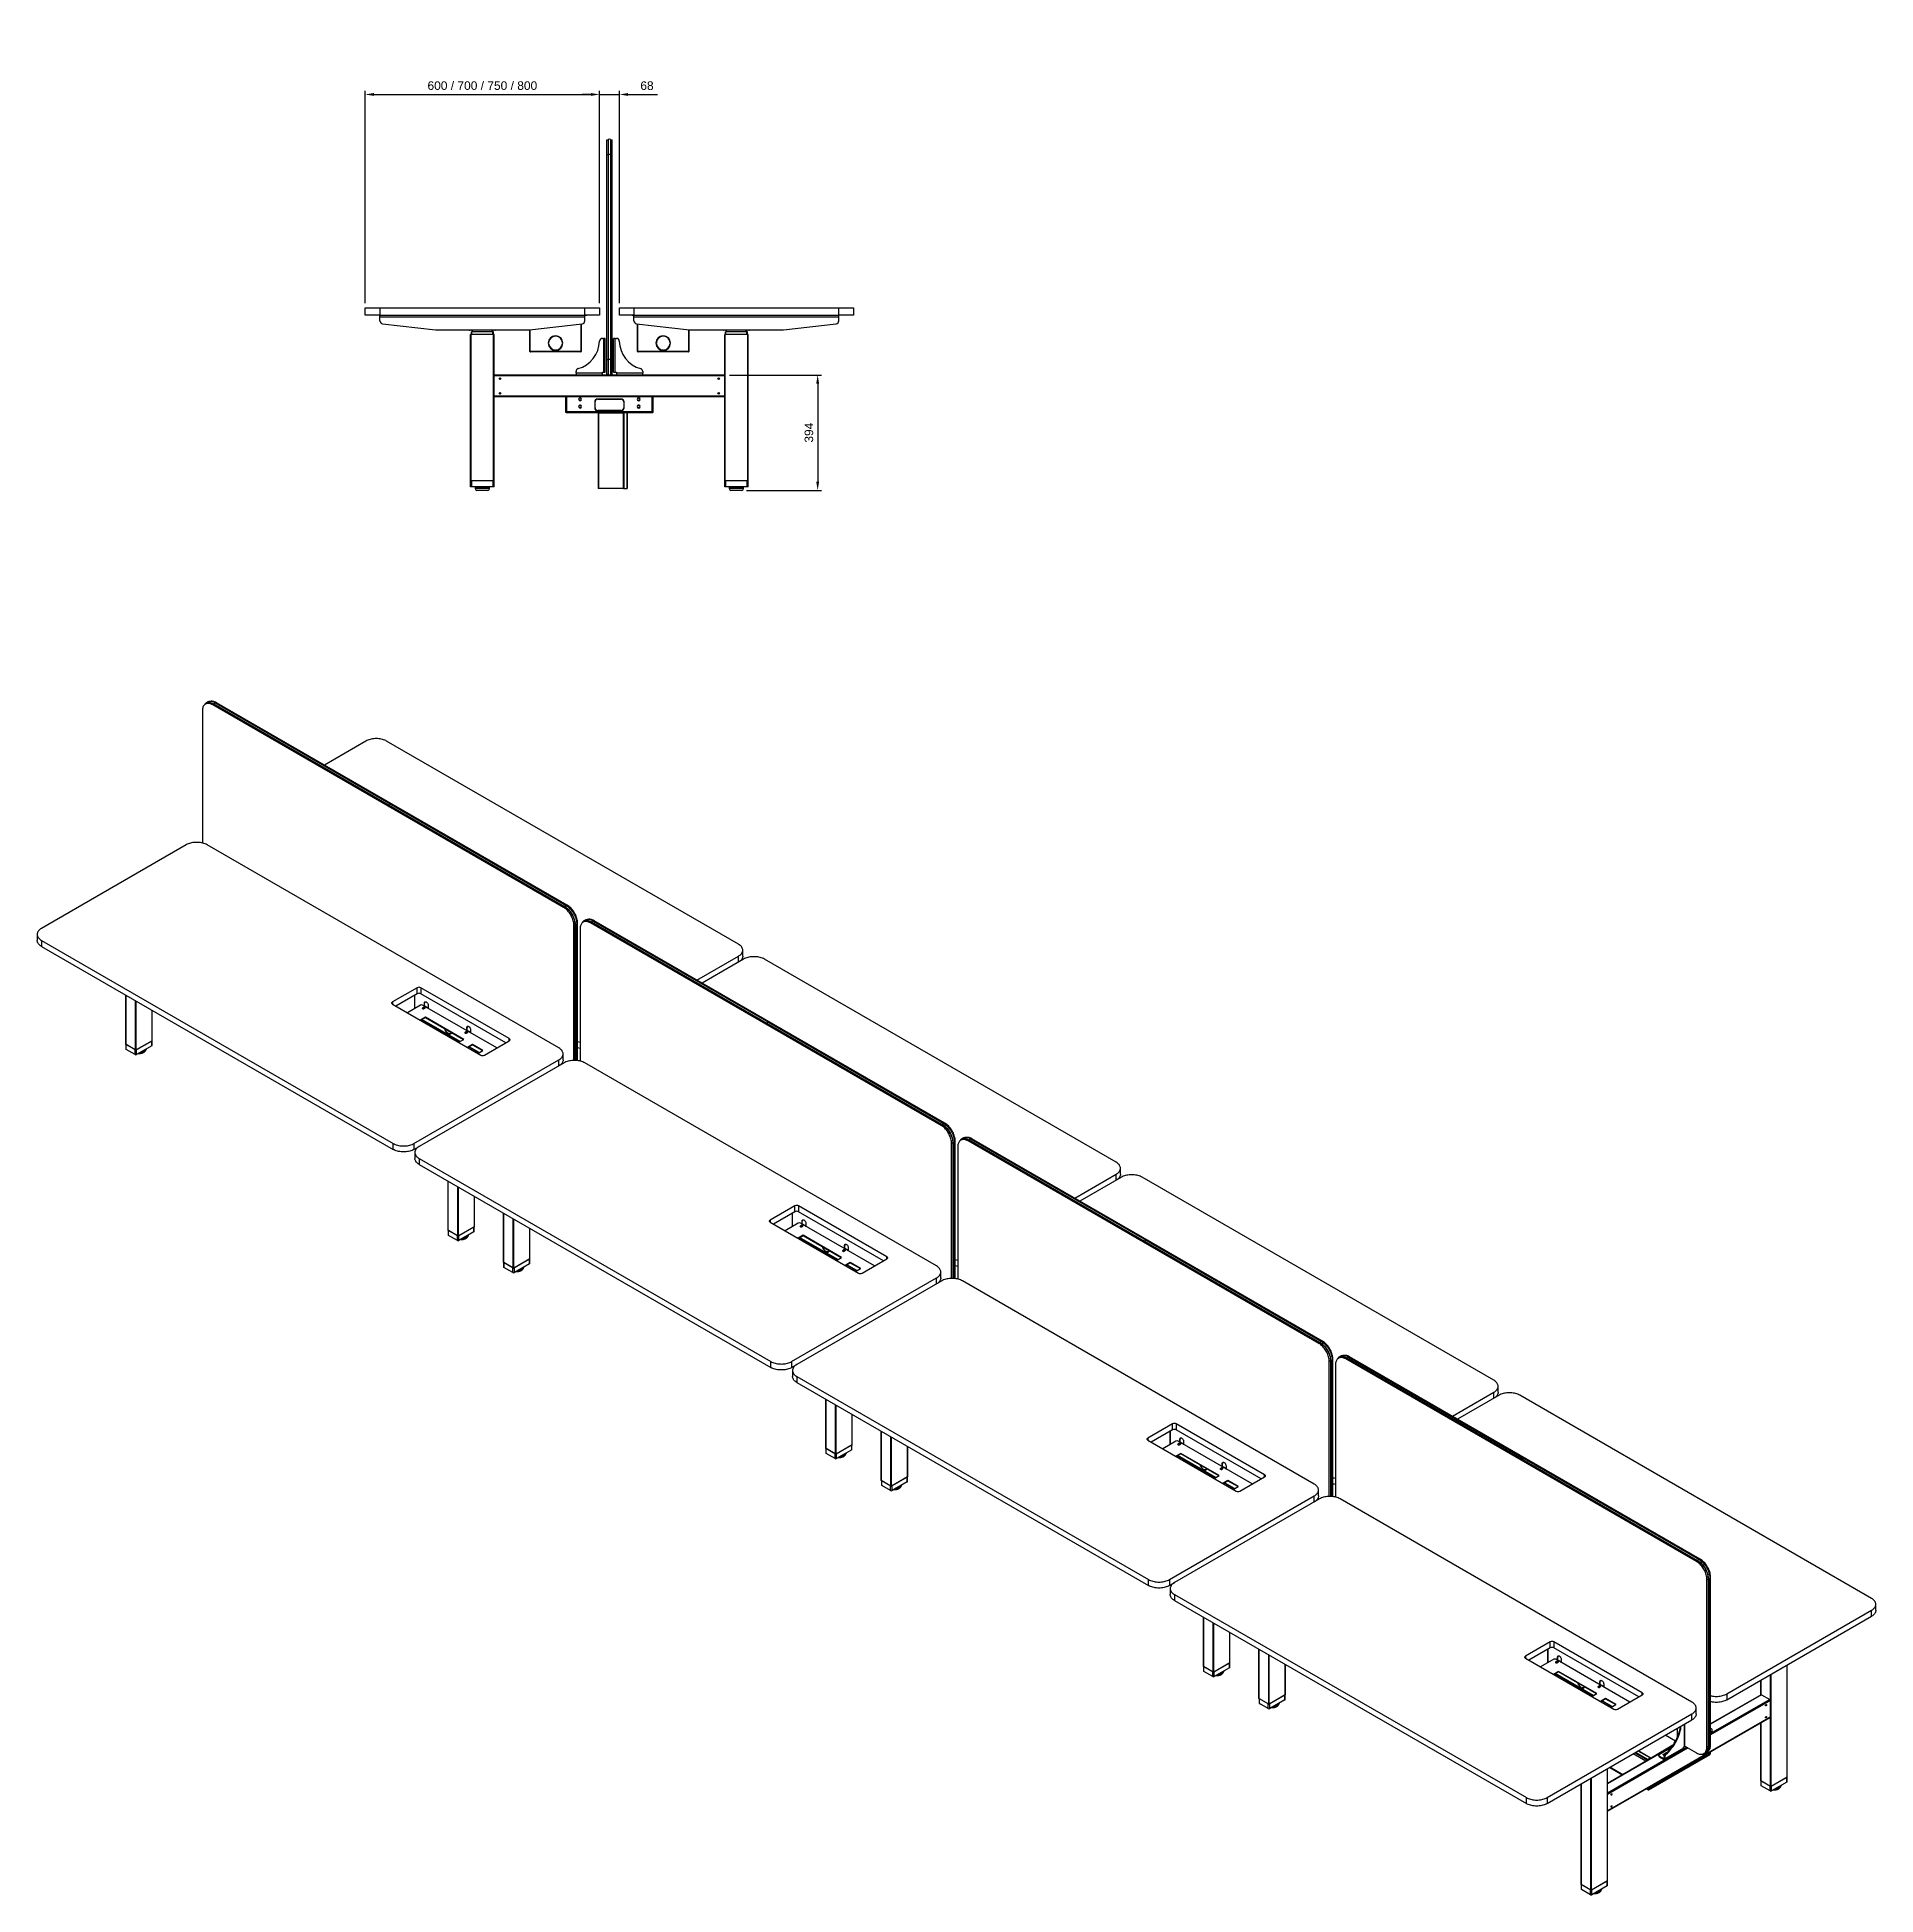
# Model space of a CAD drawing. Header units: millimetres. Extents: x -429 to 14753, y -632 to 5751.
# Drawn here: x 8471 to 14753, y -632 to 5715 of the extents above; entities that cross this region are included whole.
import ezdxf

# ---------------------------------------------------------------- set-up
doc = ezdxf.new("R2010")
doc.units = ezdxf.units.MM
doc.header["$LTSCALE"] = 100
doc.layers.add('FURNISHERS', color=4, linetype='Continuous', lineweight=25)
doc.styles.get("Standard").update_dxf_attribs({"font": 'arial.ttf'})
doc.dimstyles.new('CGJ', dxfattribs={"dimscale": 13, "dimtxt": 2.25, "dimasz": 2.25, "dimexe": 1, "dimexo": 1.25, "dimgap": 1.15, "dimtad": 1, "dimtoh": 1, "dimdec": 1, "dimdsep": 46, "dimtxsty": 'Standard', "dimcen": 0, "dimclrd": 2, "dimclre": 2, "dimclrt": 2, "dimadec": 0, "dimazin": 0, "dimtfac": 1, "dimtdec": 1, "dimtmove": 0, "dimatfit": 0, "dimfxl": 1, "dimtolj": 1, "dimtzin": 0, "dimlwe": -1, "dimarcsym": 2})

msp = doc.modelspace()

# ---------------------------------------------------------------- blocks, each defined once
blk = doc.blocks.new('*D75')
at = {"layer": 'Defpoints', "color": 0, "transparency": 16777216}
for p in [(10392.2, 5519), (9592.2, 4789.5), (10392.2, 4789.5)]:
    blk.add_point(p, dxfattribs=at)
at = {"layer": 'FURNISHERS', "color": 2, "transparency": 16777216}
for p, q in [((9592.2, 4805.7), (9592.2, 5532)), ((10392.2, 4805.7), (10392.2, 5532))]:
    blk.add_line(p, q, dxfattribs=at)
at = {"layer": 'FURNISHERS', "color": 2, "lineweight": -2, "transparency": 16777216}
blk.add_line((9621.5, 5519), (10363, 5519), dxfattribs=at)
at = {"layer": 'FURNISHERS', "color": 2, "transparency": 16777216}
for points in [[(9621.5, 5523.9), (9621.5, 5514.2), (9592.2, 5519)], [(10363, 5523.9), (10363, 5514.2), (10392.2, 5519)]]:
    blk.add_solid(points, dxfattribs=at)
at = {"layer": 'FURNISHERS', "color": 2, "transparency": 16777216, "insert": (9992.2, 5549.1), "char_height": 29.25, "attachment_point": 5}
blk.add_mtext('\\A1;600 / 700 / 750 / 800', dxfattribs=at)
blk = doc.blocks.new('*D76')
at = {"layer": 'Defpoints', "color": 0, "transparency": 16777216}
for p in [(10820.2, 4560.5), (10878.7, 4166.5), (11137.9, 4166.5)]:
    blk.add_point(p, dxfattribs=at)
at = {"layer": 'FURNISHERS', "color": 2, "transparency": 16777216}
for p, q in [((10836.5, 4560.5), (11150.9, 4560.5)), ((10895, 4166.5), (11150.9, 4166.5))]:
    blk.add_line(p, q, dxfattribs=at)
at = {"layer": 'FURNISHERS', "color": 2, "lineweight": -2, "transparency": 16777216}
blk.add_line((11137.9, 4531.2), (11137.9, 4195.7), dxfattribs=at)
at = {"layer": 'FURNISHERS', "color": 2, "transparency": 16777216}
for points in [[(11133, 4531.2), (11142.7, 4531.2), (11137.9, 4560.5)], [(11133, 4195.7), (11142.7, 4195.7), (11137.9, 4166.5)]]:
    blk.add_solid(points, dxfattribs=at)
at = {"layer": 'FURNISHERS', "color": 2, "transparency": 16777216, "insert": (11108, 4363.5), "char_height": 29.25, "attachment_point": 5, "rotation": 90}
blk.add_mtext('\\A1;394', dxfattribs=at)
blk = doc.blocks.new('*D77')
at = {"layer": 'Defpoints', "color": 0, "transparency": 16777216}
for p in [(10460.2, 5519), (10392.2, 4789.5), (10460.2, 4789.5)]:
    blk.add_point(p, dxfattribs=at)
at = {"layer": 'FURNISHERS', "color": 2, "transparency": 16777216}
for p, q in [((10392.2, 4805.7), (10392.2, 5532)), ((10460.2, 4805.7), (10460.2, 5532))]:
    blk.add_line(p, q, dxfattribs=at)
at = {"layer": 'FURNISHERS', "color": 2, "lineweight": -2, "transparency": 16777216}
for p, q in [((10363, 5519), (10333.7, 5519)), ((10392.2, 5519), (10460.2, 5519)), ((10489.5, 5519), (10590.7, 5519))]:
    blk.add_line(p, q, dxfattribs=at)
at = {"layer": 'FURNISHERS', "color": 2, "transparency": 16777216}
for points in [[(10363, 5523.9), (10363, 5514.2), (10392.2, 5519)], [(10489.5, 5523.9), (10489.5, 5514.2), (10460.2, 5519)]]:
    blk.add_solid(points, dxfattribs=at)
at = {"layer": 'FURNISHERS', "color": 2, "transparency": 16777216, "insert": (10554.7, 5548.9), "char_height": 29.25, "attachment_point": 5}
blk.add_mtext('\\A1;68', dxfattribs=at)

# ---------------------------------------------------------------- dimensions: what is measured, and where the dimension line sits
at = {"layer": 'FURNISHERS'}
dim = msp.add_linear_dim(base=(10392.21, 5519.04), p1=(9592.21, 4789.49), p2=(10392.21, 4789.49), text='600 / 700 / 750 / <>', dimstyle='CGJ', dxfattribs=at)
dim.commit()
dim.dimension.update_dxf_attribs({"geometry": '*D75', "text_midpoint": (9992.21, 5549.12)})
dim = msp.add_linear_dim(base=(10460.21, 5519.04), p1=(10392.21, 4789.49), p2=(10460.21, 4789.49), dimstyle='CGJ', dxfattribs=at)
dim.commit()
dim.dimension.update_dxf_attribs({"geometry": '*D77', "text_midpoint": (10554.72, 5548.93)})
dim = msp.add_linear_dim(base=(11137.86, 4166.49), p1=(10820.21, 4560.49), p2=(10878.71, 4166.49), angle=90, dimstyle='CGJ', dxfattribs=at)
dim.commit()
dim.dimension.update_dxf_attribs({"geometry": '*D76', "text_midpoint": (11107.97, 4363.49)})

# ---------------------------------------------------------------- linework, layer by layer
at = {"color": 7, "linetype": 'Continuous', "lineweight": -3}
for p, q in [((10417.21, 5313.99), (10417.21, 5363.99)), ((10417.21, 5363.99), (10422.21, 5363.99)), ((10422.21, 5364.99), (10422.21, 5313.99)), ((10422.45, 5365.42), (10422.45, 5313.99)), ((10429.97, 5365.42), (10429.97, 5313.99)), ((10430.21, 5364.99), (10430.21, 5313.99)), ((10430.21, 5363.99), (10435.21, 5363.99)), ((10435.21, 5313.99), (10435.21, 5363.99)), ((10417.21, 4612.99), (10417.21, 5313.99)), ((10417.21, 5313.99), (10422.21, 5313.99)), ((10422.45, 5313.99), (10422.21, 5313.99)), ((10422.21, 5313.99), (10422.21, 4612.99)), ((10429.97, 5313.99), (10422.45, 5313.99)), ((10422.45, 5313.99), (10422.45, 4612.99)), ((10429.97, 5313.99), (10429.97, 4612.99)), ((10430.21, 5313.99), (10429.97, 5313.99)), ((10430.21, 5313.99), (10430.21, 4612.99)), ((10430.21, 5313.99), (10435.21, 5313.99)), ((10435.21, 4612.99), (10435.21, 5313.99)), ((9592.21, 4764.49), (9592.21, 4789.49)), ((9592.21, 4789.49), (9642.21, 4789.49)), ((9642.21, 4764.49), (9592.21, 4764.49)), ((9642.21, 4789.49), (9642.21, 4764.49)), ((9642.21, 4789.49), (10342.21, 4789.49)), ((9642.21, 4764.49), (10342.21, 4764.49)), ((9642.21, 4759.49), (9642.21, 4764.49)), ((10342.21, 4764.49), (10342.21, 4789.49)), ((10342.21, 4789.49), (10392.21, 4789.49)), ((10392.21, 4764.49), (10342.21, 4764.49)), ((10342.21, 4759.49), (10342.21, 4764.49)), ((10343.91, 4763.69), (10342.21, 4763.69)), ((10343.91, 4763.69), (10343.91, 4764.49)), ((10348.91, 4763.69), (10343.91, 4763.69)), ((10348.91, 4764.49), (10348.91, 4763.69)), ((10392.21, 4789.49), (10392.21, 4764.49)), ((10460.21, 4764.49), (10460.21, 4789.49)), ((10460.21, 4789.49), (10510.21, 4789.49)), ((10510.21, 4764.49), (10460.21, 4764.49)), ((10503.51, 4763.69), (10503.51, 4764.49)), ((10508.51, 4763.69), (10503.51, 4763.69)), ((10508.51, 4764.49), (10508.51, 4763.69)), ((10510.21, 4763.69), (10508.51, 4763.69)), ((10510.21, 4789.49), (10510.21, 4764.49)), ((10510.21, 4789.49), (11210.21, 4789.49)), ((10510.21, 4764.49), (11210.21, 4764.49)), ((10510.21, 4759.49), (10510.21, 4764.49)), ((11210.21, 4764.49), (11210.21, 4789.49)), ((11210.21, 4789.49), (11260.21, 4789.49)), ((11260.21, 4764.49), (11210.21, 4764.49)), ((11210.21, 4759.49), (11210.21, 4764.49)), ((11260.21, 4789.49), (11260.21, 4764.49)), ((9642.21, 4745.4), (9642.21, 4759.49)), ((9642.21, 4759.49), (10342.21, 4759.49)), ((9651.06, 4735.47), (9831.64, 4714.56)), ((9832.79, 4714.49), (10151.63, 4714.49)), ((9956.28, 4713.49), (9949.21, 4713.49)), ((9952.21, 4198.49), (9952.21, 4698.49)), ((9953.71, 4698.49), (9952.21, 4698.49)), ((9953.71, 4198.49), (9953.71, 4698.49)), ((10030.71, 4698.49), (9953.71, 4698.49)), ((9954.71, 4698.49), (9954.71, 4708.49)), ((9956.21, 4708.49), (9954.71, 4708.49)), ((9956.21, 4698.49), (9956.21, 4708.49)), ((10028.21, 4708.49), (9956.21, 4708.49)), ((9956.28, 4714.49), (9956.28, 4713.49)), ((10028.14, 4713.49), (9956.28, 4713.49)), ((9957.21, 4708.49), (9957.21, 4713.49)), ((9958.71, 4708.49), (9958.71, 4713.49)), ((10025.71, 4708.49), (10025.71, 4713.49)), ((10027.21, 4708.49), (10027.21, 4713.49)), ((10028.14, 4714.49), (10028.14, 4713.49)), ((10035.21, 4713.49), (10028.14, 4713.49)), ((10028.21, 4698.49), (10028.21, 4708.49)), ((10029.71, 4708.49), (10028.21, 4708.49)), ((10029.71, 4698.49), (10029.71, 4708.49)), ((10030.71, 4198.49), (10030.71, 4698.49)), ((10032.21, 4698.49), (10030.71, 4698.49)), ((10032.21, 4198.49), (10032.21, 4698.49)), ((10152.78, 4714.56), (10333.36, 4735.47)), ((10154.71, 4641.09), (10154.71, 4714.78)), ((10155.51, 4641.09), (10155.51, 4714.87)), ((10155.71, 4641.09), (10155.71, 4714.9)), ((10328.71, 4734.93), (10328.71, 4641.09)), ((10328.91, 4734.95), (10328.91, 4641.09)), ((10329.71, 4735.04), (10329.71, 4641.09)), ((10342.21, 4745.4), (10342.21, 4759.49)), ((10510.21, 4745.4), (10510.21, 4759.49)), ((10510.21, 4759.49), (11210.21, 4759.49)), ((10519.06, 4735.47), (10699.64, 4714.56)), ((10522.71, 4641.09), (10522.71, 4735.04)), ((10523.51, 4641.09), (10523.51, 4734.95)), ((10523.71, 4641.09), (10523.71, 4734.93)), ((10696.71, 4714.9), (10696.71, 4641.09)), ((10696.91, 4714.87), (10696.91, 4641.09)), ((10697.71, 4714.78), (10697.71, 4641.09)), ((10700.79, 4714.49), (11019.63, 4714.49)), ((10824.28, 4713.49), (10817.21, 4713.49)), ((10820.21, 4198.49), (10820.21, 4698.49)), ((10821.71, 4698.49), (10820.21, 4698.49)), ((10821.71, 4198.49), (10821.71, 4698.49)), ((10898.71, 4698.49), (10821.71, 4698.49)), ((10822.71, 4698.49), (10822.71, 4708.49)), ((10824.21, 4708.49), (10822.71, 4708.49)), ((10824.21, 4698.49), (10824.21, 4708.49)), ((10896.21, 4708.49), (10824.21, 4708.49)), ((10824.28, 4714.49), (10824.28, 4713.49)), ((10896.14, 4713.49), (10824.28, 4713.49)), ((10825.21, 4708.49), (10825.21, 4713.49)), ((10826.71, 4708.49), (10826.71, 4713.49)), ((10893.71, 4708.49), (10893.71, 4713.49)), ((10895.21, 4708.49), (10895.21, 4713.49)), ((10896.14, 4714.49), (10896.14, 4713.49)), ((10903.21, 4713.49), (10896.14, 4713.49)), ((10896.21, 4698.49), (10896.21, 4708.49)), ((10897.71, 4708.49), (10896.21, 4708.49)), ((10897.71, 4698.49), (10897.71, 4708.49)), ((10898.71, 4198.49), (10898.71, 4698.49)), ((10900.21, 4698.49), (10898.71, 4698.49)), ((10900.21, 4198.49), (10900.21, 4698.49)), ((11020.78, 4714.56), (11201.36, 4735.47)), ((11210.21, 4745.4), (11210.21, 4759.49)), ((10154.71, 4641.09), (10155.51, 4641.09)), ((10328.71, 4641.09), (10155.71, 4641.09)), ((10328.11, 4639.49), (10156.31, 4639.49)), ((10217.23, 4670.49), (10218.73, 4670.49)), ((10218.73, 4668.49), (10217.23, 4668.49)), ((10241.21, 4692.97), (10241.21, 4694.47)), ((10241.21, 4644.51), (10241.21, 4646.01)), ((10243.21, 4694.47), (10243.21, 4692.97)), ((10243.21, 4646.01), (10243.21, 4644.51)), ((10265.69, 4670.49), (10267.19, 4670.49)), ((10267.19, 4668.49), (10265.69, 4668.49)), ((10328.91, 4641.09), (10329.71, 4641.09)), ((10402.41, 4685.49), (10406.21, 4685.49)), ((10406.21, 4685.49), (10406.21, 4570.49)), ((10412.21, 4685.49), (10406.21, 4685.49)), ((10412.21, 4570.49), (10412.21, 4685.49)), ((10440.21, 4570.49), (10440.21, 4685.49)), ((10446.21, 4685.49), (10440.21, 4685.49)), ((10446.21, 4570.49), (10446.21, 4685.49)), ((10446.21, 4685.49), (10450.01, 4685.49)), ((10522.71, 4641.09), (10523.51, 4641.09)), ((10696.71, 4641.09), (10523.71, 4641.09)), ((10696.11, 4639.49), (10524.31, 4639.49)), ((10585.23, 4670.49), (10586.73, 4670.49)), ((10586.73, 4668.49), (10585.23, 4668.49)), ((10609.21, 4692.97), (10609.21, 4694.47)), ((10609.21, 4644.51), (10609.21, 4646.01)), ((10611.21, 4694.47), (10611.21, 4692.97)), ((10611.21, 4646.01), (10611.21, 4644.51)), ((10633.69, 4670.49), (10635.19, 4670.49)), ((10635.19, 4668.49), (10633.69, 4668.49)), ((10696.91, 4641.09), (10697.71, 4641.09)), ((10312.21, 4566.49), (10312.21, 4572.62)), ((10402.21, 4570.49), (10406.21, 4570.49)), ((10402.21, 4566.49), (10402.21, 4570.49)), ((10406.21, 4570.49), (10412.21, 4570.49)), ((10417.21, 4562.99), (10417.21, 4612.99)), ((10417.21, 4612.99), (10422.21, 4612.99)), ((10422.45, 4612.99), (10422.21, 4612.99)), ((10422.21, 4612.99), (10422.21, 4561.99)), ((10429.97, 4612.99), (10422.45, 4612.99)), ((10422.45, 4612.99), (10422.45, 4561.57)), ((10429.97, 4612.99), (10429.97, 4561.57)), ((10430.21, 4612.99), (10429.97, 4612.99)), ((10430.21, 4612.99), (10430.21, 4561.99)), ((10430.21, 4612.99), (10435.21, 4612.99)), ((10435.21, 4562.99), (10435.21, 4612.99)), ((10440.21, 4570.49), (10446.21, 4570.49)), ((10446.21, 4570.49), (10450.21, 4570.49)), ((10450.21, 4570.49), (10450.21, 4566.49)), ((10540.21, 4572.62), (10540.21, 4566.49)), ((10820.21, 4560.49), (10032.21, 4560.49)), ((10820.21, 4557.49), (10032.21, 4557.49)), ((10402.21, 4566.49), (10312.21, 4566.49)), ((10312.21, 4566.49), (10312.21, 4560.49)), ((10402.21, 4560.49), (10402.21, 4566.49)), ((10417.21, 4562.99), (10422.21, 4562.99)), ((10430.21, 4562.99), (10435.21, 4562.99)), ((10540.21, 4566.49), (10450.21, 4566.49)), ((10450.21, 4566.49), (10450.21, 4560.49)), ((10540.21, 4560.49), (10540.21, 4566.49)), ((10820.21, 4488.49), (10032.21, 4488.49)), ((10820.21, 4485.49), (10032.21, 4485.49)), ((10276.21, 4485.49), (10276.21, 4434.49)), ((10277.21, 4485.49), (10277.21, 4434.49)), ((10277.71, 4485.49), (10277.71, 4434.87)), ((10280.11, 4485.49), (10280.11, 4435.89)), ((10325.71, 4481.46), (10325.71, 4482.46)), ((10325.71, 4472.52), (10325.71, 4473.52)), ((10325.71, 4456.46), (10325.71, 4457.46)), ((10325.71, 4447.52), (10325.71, 4448.52)), ((10326.71, 4482.46), (10326.71, 4481.46)), ((10326.71, 4473.52), (10326.71, 4472.52)), ((10326.71, 4457.46), (10326.71, 4456.46)), ((10326.71, 4448.52), (10326.71, 4447.52)), ((10376.21, 4468.49), (10376.21, 4458.99)), ((10376.21, 4458.99), (10377.21, 4458.99)), ((10377.21, 4457.99), (10376.21, 4457.99)), ((10376.21, 4457.99), (10376.21, 4448.49)), ((10377.21, 4458.99), (10377.21, 4468.49)), ((10377.21, 4448.49), (10377.21, 4457.99)), ((10400.71, 4478.49), (10386.21, 4478.49)), ((10386.21, 4477.49), (10400.71, 4477.49)), ((10400.71, 4477.49), (10400.71, 4478.49)), ((10401.71, 4478.49), (10401.71, 4477.49)), ((10450.71, 4478.49), (10401.71, 4478.49)), ((10401.71, 4477.49), (10450.71, 4477.49)), ((10450.71, 4477.49), (10450.71, 4478.49)), ((10466.21, 4478.49), (10451.71, 4478.49)), ((10451.71, 4478.49), (10451.71, 4477.49)), ((10451.71, 4477.49), (10466.21, 4477.49)), ((10475.21, 4468.49), (10475.21, 4458.99)), ((10475.21, 4458.99), (10476.21, 4458.99)), ((10476.21, 4457.99), (10475.21, 4457.99)), ((10475.21, 4457.99), (10475.21, 4448.49)), ((10476.21, 4458.99), (10476.21, 4468.49)), ((10476.21, 4448.49), (10476.21, 4457.99)), ((10525.71, 4481.46), (10525.71, 4482.46)), ((10525.71, 4472.52), (10525.71, 4473.52)), ((10525.71, 4456.46), (10525.71, 4457.46)), ((10525.71, 4447.52), (10525.71, 4448.52)), ((10526.71, 4482.46), (10526.71, 4481.46)), ((10526.71, 4473.52), (10526.71, 4472.52)), ((10526.71, 4457.46), (10526.71, 4456.46)), ((10526.71, 4448.52), (10526.71, 4447.52)), ((10572.31, 4435.89), (10572.31, 4485.49)), ((10574.71, 4434.87), (10574.71, 4485.49)), ((10575.21, 4434.49), (10575.21, 4485.49)), ((10576.21, 4434.49), (10576.21, 4485.49)), ((10276.21, 4434.49), (10277.21, 4434.49)), ((10277.71, 4434.87), (10278.91, 4434.87)), ((10278.21, 4433.49), (10278.21, 4432.49)), ((10278.21, 4433.49), (10574.21, 4433.49)), ((10278.21, 4432.49), (10574.21, 4432.49)), ((10279.09, 4433.49), (10279.09, 4434.69)), ((10280.11, 4435.89), (10572.31, 4435.89)), ((10400.71, 4439.49), (10386.21, 4439.49)), ((10386.21, 4438.49), (10400.71, 4438.49)), ((10387.36, 4432.49), (10387.36, 4430.89)), ((10387.36, 4430.89), (10387.36, 4172.49)), ((10388.96, 4430.89), (10387.36, 4430.89)), ((10388.16, 4432.49), (10388.16, 4430.89)), ((10388.96, 4431.69), (10388.96, 4432.49)), ((10391.96, 4431.69), (10388.96, 4431.69)), ((10388.96, 4431.69), (10388.96, 4430.89)), ((10388.96, 4430.89), (10472.76, 4430.89)), ((10388.96, 4430.89), (10388.96, 4172.49)), ((10391.96, 4432.49), (10391.96, 4431.69)), ((10469.76, 4431.69), (10391.96, 4431.69)), ((10400.71, 4438.49), (10400.71, 4439.49)), ((10450.71, 4439.49), (10401.71, 4439.49)), ((10401.71, 4439.49), (10401.71, 4438.49)), ((10401.71, 4438.49), (10450.71, 4438.49)), ((10450.71, 4438.49), (10450.71, 4439.49)), ((10466.21, 4439.49), (10451.71, 4439.49)), ((10451.71, 4439.49), (10451.71, 4438.49)), ((10451.71, 4438.49), (10466.21, 4438.49)), ((10469.76, 4431.69), (10469.76, 4432.49)), ((10472.76, 4431.69), (10469.76, 4431.69)), ((10472.76, 4432.49), (10472.76, 4431.69)), ((10472.76, 4430.89), (10472.76, 4431.69)), ((10472.76, 4430.89), (10472.76, 4172.49)), ((10474.36, 4430.89), (10472.76, 4430.89)), ((10473.56, 4432.49), (10473.56, 4430.89)), ((10474.36, 4432.49), (10474.36, 4430.89)), ((10474.36, 4430.89), (10474.36, 4172.49)), ((10475.36, 4432.49), (10475.36, 4172.49)), ((10486.36, 4432.49), (10486.36, 4172.49)), ((10486.66, 4432.49), (10486.66, 4172.49)), ((10573.33, 4433.49), (10573.33, 4434.69)), ((10574.71, 4434.87), (10573.51, 4434.87)), ((10574.21, 4432.49), (10574.21, 4433.49)), ((10575.21, 4434.49), (10576.21, 4434.49)), ((9953.71, 4198.49), (9952.21, 4198.49)), ((9952.21, 4178.49), (9952.21, 4198.49)), ((10030.71, 4198.49), (9953.71, 4198.49)), ((9955.71, 4178.49), (9955.71, 4198.49)), ((10028.71, 4198.49), (9955.71, 4198.49)), ((10028.71, 4178.49), (10028.71, 4198.49)), ((10032.21, 4198.49), (10030.71, 4198.49)), ((10032.21, 4178.49), (10032.21, 4198.49)), ((10820.21, 4178.49), (10820.21, 4198.49)), ((10821.71, 4198.49), (10820.21, 4198.49)), ((10898.71, 4198.49), (10821.71, 4198.49)), ((10823.71, 4178.49), (10823.71, 4198.49)), ((10896.71, 4198.49), (10823.71, 4198.49)), ((10896.71, 4178.49), (10896.71, 4198.49)), ((10900.21, 4198.49), (10898.71, 4198.49)), ((10900.21, 4178.49), (10900.21, 4198.49)), ((9955.71, 4178.49), (9952.21, 4178.49)), ((10028.71, 4178.49), (9955.71, 4178.49)), ((9967.71, 4175.49), (9967.71, 4172.49)), ((10016.71, 4175.49), (9967.71, 4175.49)), ((10016.71, 4172.49), (9967.71, 4172.49)), ((10010.71, 4166.49), (9973.71, 4166.49)), ((10016.71, 4172.49), (10016.71, 4175.49)), ((10032.21, 4178.49), (10028.71, 4178.49)), ((10388.96, 4172.49), (10387.36, 4172.49)), ((10472.76, 4172.49), (10388.96, 4172.49)), ((10474.36, 4172.49), (10472.76, 4172.49)), ((10474.36, 4172.49), (10475.36, 4172.49)), ((10475.36, 4172.49), (10486.36, 4172.49)), ((10486.36, 4172.49), (10486.66, 4172.49)), ((10823.71, 4178.49), (10820.21, 4178.49)), ((10896.71, 4178.49), (10823.71, 4178.49)), ((10835.71, 4175.49), (10835.71, 4172.49)), ((10884.71, 4175.49), (10835.71, 4175.49)), ((10884.71, 4172.49), (10835.71, 4172.49)), ((10878.71, 4166.49), (10841.71, 4166.49)), ((10884.71, 4172.49), (10884.71, 4175.49)), ((10900.21, 4178.49), (10896.71, 4178.49)), ((9050.79, 3439.01), (9045.84, 3436.15)), ((9070.84, 3433.68), (9074.81, 3435.97)), ((10269.39, 2741.77), (9070.84, 3433.68)), ((9074.38, 3436.54), (9673.65, 3090.58)), ((9074.38, 3436.54), (9074.38, 3436.29)), ((9074.38, 3436.29), (9673.65, 3090.34)), ((9074.42, 3436.2), (9673.69, 3090.25)), ((9074.54, 3436.98), (9673.82, 3091.03)), ((9079.87, 3440.05), (9679.14, 3094.1)), ((9679.2, 3094.08), (9079.93, 3440.03)), ((9080.89, 3439.48), (9083.57, 3441.03)), ((10282.12, 2749.12), (9083.57, 3441.03)), ((9035.49, 3413.26), (9035.49, 2961.57)), ((9594.45, 3309.71), (9452.75, 3227.91)), ((10867.25, 2615.77), (9665.16, 3309.71)), ((9673.65, 3090.58), (10272.92, 2744.63)), ((9673.65, 3090.58), (9673.65, 3090.34)), ((9673.65, 3090.34), (10272.92, 2744.39)), ((9673.69, 3090.25), (10272.96, 2744.29)), ((9673.82, 3091.03), (10273.09, 2745.07)), ((9679.14, 3094.1), (10278.41, 2748.15)), ((10278.48, 2748.13), (9679.2, 3094.08)), ((8980.69, 2955.39), (8485.71, 2669.65)), ((10253.48, 2261.45), (9051.4, 2955.39)), ((10269.39, 2741.77), (10273.41, 2744.1)), ((10272.92, 2744.63), (10272.92, 2744.39)), ((10272.92, 2744.63), (10273.31, 2744.41)), ((10279.41, 2747.56), (10282.12, 2749.12)), ((10304.74, 2680.54), (10308.77, 2682.86)), ((10304.74, 2218.86), (10304.74, 2680.54)), ((10308.71, 2682.37), (10308.71, 2218.85)), ((10308.99, 2682.17), (10308.77, 2682.29)), ((10308.77, 2682.29), (10308.77, 2218.84)), ((10308.97, 2683.21), (10308.99, 2682.17)), ((10308.99, 2682.17), (10308.99, 2218.84)), ((10309.45, 2682.09), (10309.45, 2218.82)), ((10314.76, 2686.32), (10317.47, 2687.88)), ((10314.78, 2685.17), (10314.78, 2218.48)), ((10314.79, 2218.48), (10314.79, 2685.23)), ((10317.47, 2218.17), (10317.47, 2687.88)), ((10325.96, 2668.29), (10325.96, 2216.6)), ((10341.26, 2694.04), (10336.31, 2691.18)), ((10361.31, 2688.71), (10365.28, 2691)), ((11559.86, 1996.8), (10361.31, 2688.71)), ((10364.85, 2691.56), (10964.12, 2345.61)), ((10364.85, 2691.56), (10364.85, 2691.32)), ((10364.85, 2691.32), (10964.12, 2345.37)), ((10364.89, 2691.23), (10964.16, 2345.28)), ((10365.01, 2692.01), (10964.29, 2346.05)), ((10370.34, 2695.08), (10969.61, 2349.13)), ((10969.67, 2349.11), (10370.4, 2695.06)), ((10371.36, 2694.51), (10374.04, 2696.05)), ((11572.59, 2004.15), (10374.04, 2696.05)), ((8471.07, 2649.24), (8471.07, 2628.83)), ((8485.71, 2628.83), (9687.79, 1934.88)), ((8485.71, 2628.83), (8485.71, 2608.42)), ((8485.71, 2608.42), (9687.79, 1914.47)), ((10725.54, 2493.14), (10867.25, 2574.95)), ((10884.92, 2564.74), (10743.22, 2482.93)), ((10867.25, 2554.54), (10867.25, 2574.95)), ((10881.89, 2574.94), (10881.89, 2595.36)), ((12157.72, 1870.79), (10955.63, 2564.74)), ((8773.77, 2442.12), (8773.77, 2274.23)), ((8774.21, 2273.61), (8774.21, 2441.87)), ((8807.44, 2254.43), (8807.44, 2422.68)), ((8809.57, 2254.43), (8809.57, 2421.46)), ((9769.46, 2466.98), (9685.32, 2418.4)), ((9685.32, 2418.4), (9685.32, 2411.05)), ((9769.46, 2446.56), (9696.63, 2404.52)), ((9760.48, 2441.38), (9760.48, 2395.73)), ((9760.77, 2441.54), (9760.77, 2395.9)), ((9769.46, 2446.56), (9769.46, 2466.98)), ((10083.42, 2293.08), (9782.19, 2466.98)), ((9782.19, 2466.98), (9782.19, 2446.56)), ((10072.1, 2279.2), (9782.19, 2446.56)), ((9794.92, 2415.12), (9794.35, 2414.8)), ((9794.35, 2405.06), (9794.35, 2414.8)), ((9794.92, 2405.05), (9794.92, 2415.12)), ((8864.01, 2285.86), (8864.01, 2390.03)), ((8864.45, 2286.47), (8864.45, 2389.77)), ((9685.32, 2411.05), (9986.54, 2237.16)), ((9781.13, 2407.65), (9736.17, 2381.7)), ((9797.72, 2366.24), (9780.33, 2356.2)), ((9781.04, 2355.79), (9797.72, 2365.42)), ((9914.81, 2282.79), (9784.7, 2357.9)), ((9915.94, 2283.45), (9785.83, 2358.56)), ((10041.41, 2261.48), (9788.2, 2407.65)), ((9790.68, 2399.69), (9788.55, 2398.47)), ((9788.55, 2397.65), (9790.68, 2398.88)), ((9788.55, 2397.65), (9788.55, 2398.47)), ((9790.68, 2398.88), (9790.68, 2399.69)), ((9794.14, 2404.96), (9793.5, 2404.59)), ((9793.5, 2395.61), (9795.63, 2396.84)), ((9794.14, 2404.96), (9795.91, 2403.94)), ((9796.71, 2404.02), (9794.94, 2405.04)), ((9797.32, 2403.12), (9795.91, 2403.94)), ((9797.32, 2403.12), (9799.44, 2401.9)), ((9928.53, 2290.72), (9797.72, 2366.24)), ((9797.72, 2365.42), (9797.72, 2366.24)), ((9797.72, 2365.42), (9927.83, 2290.31)), ((9800.24, 2401.98), (9798.12, 2403.2)), ((9800.86, 2401.08), (9799.44, 2401.9)), ((9800.86, 2401.08), (9802.98, 2399.86)), ((9803.78, 2399.94), (9801.66, 2401.16)), ((9804.39, 2399.04), (9802.98, 2399.86)), ((9804.39, 2399.04), (9806.16, 2398.02)), ((9806.96, 2398.1), (9805.19, 2399.12)), ((9805.53, 2397.65), (9806.16, 2398.02)), ((9806.09, 2397.33), (9806.16, 2397.37)), ((9806.16, 2397.37), (9806.16, 2398.02)), ((9806.16, 2397.37), (9806.73, 2397.04)), ((9806.73, 2397.04), (9807.08, 2397.24)), ((9807.08, 2396.84), (9806.73, 2397.04)), ((9807.08, 2407.45), (9807.08, 2396.84)), ((10969.61, 2349.13), (11568.88, 2003.17)), ((11568.95, 2003.15), (10969.67, 2349.11)), ((8864.01, 2285.86), (8809.57, 2254.43)), ((8862.6, 2285.04), (8810.98, 2255.24)), ((8862.6, 2268.71), (8862.6, 2285.04)), ((8863.62, 2270.14), (8863.62, 2285.63)), ((9874.26, 2311.13), (9874.26, 2311.94)), ((9875.67, 2311.13), (9875.67, 2310.31)), ((9875.67, 2310.31), (9876.24, 2310.64)), ((9876.24, 2310.85), (9876.24, 2310.64)), ((9883.61, 2310.43), (9884.6, 2309.86)), ((9883.96, 2310.62), (9884.53, 2310.95)), ((9911.15, 2280.68), (9928.53, 2290.72)), ((9935.63, 2316.01), (9933.51, 2314.79)), ((9933.51, 2313.97), (9935.63, 2315.19)), ((9933.51, 2313.97), (9933.51, 2314.79)), ((9935.63, 2315.19), (9935.63, 2316.01)), ((9939.1, 2321.28), (9938.46, 2320.91)), ((9938.46, 2311.93), (9940.58, 2313.15)), ((9939.1, 2321.28), (9940.87, 2320.26)), ((9939.88, 2331.44), (9939.31, 2331.12)), ((9939.31, 2321.38), (9939.31, 2331.12)), ((9939.88, 2321.37), (9939.88, 2331.44)), ((9941.67, 2320.34), (9939.9, 2321.36)), ((9942.28, 2319.44), (9940.87, 2320.26)), ((9942.28, 2319.44), (9944.4, 2318.22)), ((9945.2, 2318.29), (9943.08, 2319.52)), ((9945.82, 2317.4), (9944.4, 2318.22)), ((9945.82, 2317.4), (9947.94, 2316.17)), ((9948.74, 2316.25), (9946.62, 2317.48)), ((9949.35, 2315.36), (9947.94, 2316.17)), ((9949.35, 2315.36), (9951.12, 2314.34)), ((9951.92, 2314.42), (9950.15, 2315.44)), ((9950.48, 2313.97), (9951.12, 2314.34)), ((9951.05, 2313.64), (9951.12, 2313.68)), ((9951.12, 2313.68), (9951.12, 2314.34)), ((9951.12, 2313.68), (9951.68, 2313.36)), ((9951.68, 2313.36), (9952.04, 2313.56)), ((9952.04, 2313.15), (9951.68, 2313.36)), ((9952.04, 2323.77), (9952.04, 2313.15)), ((9999.27, 2237.16), (10083.42, 2285.73)), ((10083.42, 2285.73), (10083.42, 2293.08)), ((10964.12, 2345.61), (11563.39, 1999.66)), ((10964.12, 2345.61), (10964.12, 2345.37)), ((10964.12, 2345.37), (11563.39, 1999.41)), ((10964.16, 2345.28), (11563.43, 1999.32)), ((10964.29, 2346.05), (11563.56, 2000.1)), ((8807.44, 2254.43), (8774.21, 2273.61)), ((8774.6, 2273.39), (8774.6, 2257.89)), ((8806.03, 2255.24), (8775.62, 2272.8)), ((8775.62, 2256.47), (8775.62, 2272.8)), ((8806.03, 2238.91), (8775.62, 2256.47)), ((8806.03, 2238.91), (8806.03, 2255.24)), ((8862.6, 2268.71), (8810.98, 2238.91)), ((8810.98, 2238.91), (8810.98, 2255.24)), ((9958.59, 2273.37), (9941.2, 2263.33)), ((9941.91, 2262.93), (9958.59, 2272.55)), ((9980.22, 2245.04), (9945.57, 2265.04)), ((9981.35, 2245.69), (9946.7, 2265.69)), ((9993.94, 2252.96), (9958.59, 2273.37)), ((9958.59, 2272.55), (9958.59, 2273.37)), ((9958.59, 2272.55), (9993.23, 2252.55)), ((9976.56, 2242.92), (9993.94, 2252.96)), ((10268.12, 2220.62), (10268.12, 2241.04)), ((9758.5, 1934.88), (10253.48, 2220.62)), ((10271.16, 2210.42), (9776.18, 1924.68)), ((10253.48, 2200.21), (10253.48, 2220.62)), ((11543.95, 1516.47), (10341.87, 2210.42)), ((11559.86, 1996.8), (11563.88, 1999.13)), ((11563.39, 1999.66), (11563.39, 1999.41)), ((11563.39, 1999.66), (11563.78, 1999.43)), ((11569.88, 2002.59), (11572.59, 2004.15)), ((9687.79, 1914.47), (9687.79, 1934.88)), ((9758.5, 1934.88), (9758.5, 1914.47)), ((9758.5, 1914.47), (9775.73, 1924.42)), ((9761.54, 1904.27), (9761.54, 1883.85)), ((11595.21, 1935.56), (11599.24, 1937.89)), ((11595.21, 1473.88), (11595.21, 1935.56)), ((11599.18, 1937.4), (11599.18, 1473.87)), ((11599.46, 1937.2), (11599.24, 1937.32)), ((11599.24, 1937.32), (11599.24, 1473.87)), ((11599.44, 1938.24), (11599.46, 1937.2)), ((11599.46, 1937.2), (11599.46, 1473.87)), ((11599.92, 1937.12), (11599.92, 1473.85)), ((11605.23, 1941.35), (11607.94, 1942.91)), ((11605.25, 1940.19), (11605.25, 1473.5)), ((11605.26, 1473.5), (11605.26, 1940.26)), ((11607.94, 1473.2), (11607.94, 1942.91)), ((11616.43, 1923.32), (11616.43, 1471.63)), ((11631.73, 1949.07), (11626.78, 1946.21)), ((11651.78, 1943.73), (11655.75, 1946.03)), ((12850.33, 1251.83), (11651.78, 1943.73)), ((11655.32, 1946.59), (12254.59, 1600.64)), ((11655.32, 1946.59), (11655.32, 1946.35)), ((11655.32, 1946.35), (12254.59, 1600.39)), ((11655.36, 1946.26), (12254.63, 1600.3)), ((11655.48, 1947.04), (12254.76, 1601.08)), ((11660.81, 1950.11), (12260.08, 1604.16)), ((12260.14, 1604.13), (11660.87, 1950.09)), ((11661.83, 1949.53), (11664.51, 1951.08)), ((12863.06, 1259.18), (11664.51, 1951.08)), ((9776.18, 1883.86), (10978.26, 1189.91)), ((9776.18, 1883.86), (9776.18, 1863.44)), ((9776.18, 1863.44), (10978.26, 1169.5)), ((12172.36, 1829.97), (12172.36, 1850.38)), ((9874.74, 1806.55), (9874.74, 1638.65)), ((9875.18, 1638.04), (9875.18, 1806.29)), ((9908.41, 1618.85), (9908.41, 1787.11)), ((9910.53, 1618.85), (9910.53, 1785.88)), ((12016.01, 1748.17), (12157.72, 1829.97)), ((12175.39, 1819.77), (12033.68, 1737.96)), ((12157.72, 1809.56), (12157.72, 1829.97)), ((13448.19, 1125.82), (12246.1, 1819.77)), ((9964.98, 1650.29), (9964.98, 1754.45)), ((9965.42, 1650.9), (9965.42, 1754.2)), ((11059.93, 1722), (10975.79, 1673.43)), ((11059.93, 1701.59), (11059.93, 1722)), ((11373.89, 1548.11), (11072.66, 1722)), ((11072.66, 1722), (11072.66, 1701.59)), ((9964.98, 1650.29), (9910.53, 1618.85)), ((10064.24, 1697.15), (10064.24, 1529.25)), ((10064.68, 1528.64), (10064.68, 1696.9)), ((10097.91, 1509.46), (10097.91, 1677.71)), ((10100.04, 1509.46), (10100.04, 1676.49)), ((10975.79, 1673.43), (10975.79, 1666.08)), ((10975.79, 1666.08), (11277.01, 1492.18)), ((11059.93, 1701.59), (10987.1, 1659.55)), ((11071.6, 1662.68), (11026.64, 1636.72)), ((11050.95, 1696.41), (11050.95, 1650.76)), ((11051.24, 1696.57), (11051.24, 1650.92)), ((11362.57, 1534.23), (11072.66, 1701.59)), ((11331.88, 1516.51), (11078.67, 1662.68)), ((11081.15, 1654.72), (11079.02, 1653.5)), ((11079.02, 1652.68), (11081.15, 1653.9)), ((11079.02, 1652.68), (11079.02, 1653.5)), ((11081.15, 1653.9), (11081.15, 1654.72)), ((11084.61, 1659.99), (11083.97, 1659.62)), ((11083.97, 1650.64), (11086.1, 1651.86)), ((11084.61, 1659.99), (11086.38, 1658.97)), ((11085.39, 1670.15), (11084.82, 1669.83)), ((11084.82, 1660.09), (11084.82, 1669.83)), ((11085.39, 1660.08), (11085.39, 1670.15)), ((11087.18, 1659.04), (11085.41, 1660.07)), ((11087.79, 1658.15), (11086.38, 1658.97)), ((11087.79, 1658.15), (11089.91, 1656.92)), ((11090.71, 1657), (11088.59, 1658.23)), ((11091.33, 1656.11), (11089.91, 1656.92)), ((11091.33, 1656.11), (11093.45, 1654.88)), ((11094.25, 1654.96), (11092.13, 1656.19)), ((11094.86, 1654.07), (11093.45, 1654.88)), ((11094.86, 1654.07), (11096.63, 1653.05)), ((11097.43, 1653.13), (11095.66, 1654.15)), ((11096, 1652.68), (11096.63, 1653.05)), ((11096.56, 1652.35), (11096.63, 1652.39)), ((11096.63, 1652.39), (11096.63, 1653.05)), ((11096.63, 1652.39), (11097.2, 1652.07)), ((11097.2, 1652.07), (11097.55, 1652.27)), ((11097.55, 1651.86), (11097.2, 1652.07)), ((11097.55, 1662.48), (11097.55, 1651.86)), ((9908.41, 1618.85), (9875.18, 1638.04)), ((9875.56, 1637.81), (9875.56, 1622.32)), ((9907, 1619.67), (9876.59, 1637.22)), ((9876.59, 1620.89), (9876.59, 1637.22)), ((9907, 1603.34), (9876.59, 1620.89)), ((9907, 1603.34), (9907, 1619.67)), ((9963.56, 1649.47), (9911.94, 1619.67)), ((9963.56, 1633.14), (9911.94, 1603.34)), ((9911.94, 1603.34), (9911.94, 1619.67)), ((9963.56, 1633.14), (9963.56, 1649.47)), ((9964.59, 1634.57), (9964.59, 1650.06)), ((10154.48, 1540.89), (10154.48, 1645.05)), ((10154.92, 1541.5), (10154.92, 1644.8)), ((11088.19, 1621.26), (11070.8, 1611.23)), ((11071.51, 1610.82), (11088.19, 1620.45)), ((11205.28, 1537.82), (11075.17, 1612.93)), ((11206.41, 1538.48), (11076.3, 1613.59)), ((11219, 1545.75), (11088.19, 1621.26)), ((11088.19, 1620.45), (11088.19, 1621.26)), ((11088.19, 1620.45), (11218.3, 1545.34)), ((12254.59, 1600.64), (12853.86, 1254.69)), ((12254.59, 1600.64), (12254.59, 1600.39)), ((12254.59, 1600.39), (12853.86, 1254.44)), ((12254.63, 1600.3), (12853.9, 1254.35)), ((12254.76, 1601.08), (12854.03, 1255.13)), ((12260.08, 1604.16), (12859.35, 1258.2)), ((12859.42, 1258.18), (12260.14, 1604.13)), ((10097.91, 1509.46), (10064.68, 1528.64)), ((10065.07, 1528.42), (10065.07, 1512.92)), ((10096.5, 1510.27), (10066.09, 1527.82)), ((10066.09, 1511.49), (10066.09, 1527.82)), ((10154.48, 1540.89), (10100.04, 1509.46)), ((10153.07, 1540.07), (10101.45, 1510.27)), ((10153.07, 1523.74), (10101.45, 1493.94)), ((10153.07, 1523.74), (10153.07, 1540.07)), ((10154.09, 1525.17), (10154.09, 1540.66)), ((11164.73, 1566.15), (11164.73, 1566.97)), ((11166.14, 1566.16), (11166.14, 1565.34)), ((11166.14, 1565.34), (11166.71, 1565.66)), ((11166.71, 1565.88), (11166.71, 1565.66)), ((11174.08, 1565.46), (11175.07, 1564.88)), ((11174.43, 1565.65), (11175, 1565.98)), ((11201.62, 1535.71), (11219, 1545.75)), ((11226.1, 1571.04), (11223.98, 1569.81)), ((11223.98, 1569), (11226.1, 1570.22)), ((11223.98, 1569), (11223.98, 1569.81)), ((11226.1, 1570.22), (11226.1, 1571.04)), ((11229.57, 1576.3), (11228.93, 1575.94)), ((11228.93, 1566.96), (11231.05, 1568.18)), ((11229.57, 1576.3), (11231.34, 1575.28)), ((11230.35, 1586.47), (11229.78, 1586.14)), ((11229.78, 1576.4), (11229.78, 1586.14)), ((11230.35, 1576.4), (11230.35, 1586.47)), ((11232.14, 1575.36), (11230.37, 1576.38)), ((11232.75, 1574.47), (11231.34, 1575.28)), ((11249.06, 1528.4), (11231.67, 1518.36)), ((11232.38, 1517.95), (11249.06, 1527.58)), ((11232.75, 1574.47), (11234.87, 1573.24)), ((11235.67, 1573.32), (11233.55, 1574.55)), ((11236.29, 1572.43), (11234.87, 1573.24)), ((11236.29, 1572.43), (11238.41, 1571.2)), ((11239.21, 1571.28), (11237.09, 1572.51)), ((11239.82, 1570.39), (11238.41, 1571.2)), ((11239.82, 1570.39), (11241.59, 1569.36)), ((11242.39, 1569.44), (11240.62, 1570.46)), ((11240.95, 1569), (11241.59, 1569.36)), ((11241.52, 1568.67), (11241.59, 1568.71)), ((11241.59, 1568.71), (11241.59, 1569.36)), ((11241.59, 1568.71), (11242.15, 1568.39)), ((11242.15, 1568.39), (11242.51, 1568.59)), ((11242.51, 1568.18), (11242.15, 1568.39)), ((11242.51, 1578.8), (11242.51, 1568.18)), ((11284.41, 1507.99), (11249.06, 1528.4)), ((11249.06, 1527.58), (11249.06, 1528.4)), ((11249.06, 1527.58), (11283.7, 1507.58)), ((11289.74, 1492.18), (11373.89, 1540.76)), ((11373.89, 1540.76), (11373.89, 1548.11)), ((10096.5, 1493.94), (10066.09, 1511.49)), ((10096.5, 1493.94), (10096.5, 1510.27)), ((10101.45, 1493.94), (10101.45, 1510.27)), ((11048.97, 1189.91), (11543.95, 1475.65)), ((11561.63, 1465.45), (11066.65, 1179.7)), ((11270.69, 1500.06), (11236.04, 1520.07)), ((11271.82, 1500.72), (11237.17, 1520.72)), ((11267.03, 1497.95), (11284.41, 1507.99)), ((11543.95, 1455.24), (11543.95, 1475.65)), ((11558.59, 1475.65), (11558.59, 1496.06)), ((12834.42, 771.5), (11632.34, 1465.45)), ((12850.33, 1251.83), (12854.35, 1254.15)), ((12853.86, 1254.69), (12853.86, 1254.44)), ((12853.86, 1254.69), (12854.25, 1254.46)), ((12860.35, 1257.61), (12863.06, 1259.18)), ((12952.3, 1204.56), (12954.98, 1206.11)), ((14153.53, 514.2), (12954.98, 1206.11)), ((10978.26, 1169.5), (10978.26, 1189.91)), ((11048.97, 1189.91), (11048.97, 1169.5)), ((11048.97, 1169.5), (11066.2, 1179.44)), ((11052.01, 1159.29), (11052.01, 1138.88)), ((12885.68, 1190.59), (12889.71, 1192.92)), ((12885.68, 728.91), (12885.68, 1190.59)), ((12889.65, 1192.43), (12889.65, 728.9)), ((12889.93, 1192.22), (12889.71, 1192.35)), ((12889.71, 1192.35), (12889.71, 728.9)), ((12889.91, 1193.26), (12889.93, 1192.22)), ((12889.93, 1192.22), (12889.93, 728.89)), ((12890.39, 1192.15), (12890.39, 728.88)), ((12895.7, 1196.38), (12898.41, 1197.94)), ((12895.72, 1195.22), (12895.72, 728.53)), ((12895.73, 728.53), (12895.73, 1195.29)), ((12898.41, 728.23), (12898.41, 1197.94)), ((12906.9, 1178.35), (12906.9, 726.66)), ((12922.2, 1204.1), (12917.25, 1201.24)), ((12942.25, 1198.76), (12946.22, 1201.06)), ((14140.8, 506.86), (12942.25, 1198.76)), ((12945.79, 1201.62), (13545.06, 855.67)), ((12945.79, 1201.62), (12945.79, 1201.37)), ((12945.79, 1201.37), (13545.06, 855.42)), ((12945.83, 1201.28), (13545.1, 855.33)), ((12945.95, 1202.06), (13545.23, 856.11)), ((12951.28, 1205.14), (13550.55, 859.18)), ((13550.61, 859.16), (12951.34, 1205.11)), ((11066.65, 1138.88), (12268.73, 444.94)), ((11066.65, 1138.88), (11066.65, 1118.47)), ((11066.65, 1118.47), (12268.73, 424.52)), ((13306.48, 1003.19), (13448.19, 1085)), ((13448.19, 1064.59), (13448.19, 1085)), ((13462.83, 1085), (13462.83, 1105.41)), ((11165.21, 1061.58), (11165.21, 893.68)), ((11165.65, 893.07), (11165.65, 1061.32)), ((11198.88, 873.88), (11198.88, 1042.14)), ((11201, 873.88), (11201, 1040.91)), ((13465.86, 1074.8), (13324.15, 992.99)), ((14738.66, 380.85), (13536.57, 1074.8)), ((11255.45, 905.31), (11255.45, 1009.48)), ((11255.89, 905.93), (11255.89, 1009.23)), ((11354.71, 952.18), (11354.71, 784.28)), ((12350.4, 977.03), (12266.26, 928.46)), ((12350.4, 956.62), (12277.57, 914.57)), ((12350.4, 956.62), (12350.4, 977.03)), ((12664.36, 803.14), (12363.13, 977.03)), ((12363.13, 977.03), (12363.13, 956.62)), ((12653.04, 789.26), (12363.13, 956.62)), ((11198.88, 873.88), (11165.65, 893.07)), ((11166.03, 892.84), (11166.03, 877.35)), ((11197.47, 874.7), (11167.06, 892.25)), ((11167.06, 875.92), (11167.06, 892.25)), ((11255.45, 905.31), (11201, 873.88)), ((11254.03, 904.5), (11202.41, 874.7)), ((11254.03, 888.17), (11254.03, 904.5)), ((11255.06, 889.59), (11255.06, 905.09)), ((11355.15, 783.67), (11355.15, 951.92)), ((11388.38, 764.48), (11388.38, 932.74)), ((11390.51, 764.48), (11390.51, 931.51)), ((11444.95, 795.91), (11444.95, 900.08)), ((11445.39, 796.53), (11445.39, 899.83)), ((12266.26, 928.46), (12266.26, 921.11)), ((12266.26, 921.11), (12567.48, 747.21)), ((12362.07, 917.71), (12317.11, 891.75)), ((12341.42, 951.43), (12341.42, 905.79)), ((12341.71, 951.6), (12341.71, 905.95)), ((12622.35, 771.54), (12369.14, 917.71)), ((12371.62, 909.75), (12369.49, 908.52)), ((12369.49, 907.71), (12371.62, 908.93)), ((12369.49, 907.71), (12369.49, 908.52)), ((12371.62, 908.93), (12371.62, 909.75)), ((12375.08, 915.01), (12374.44, 914.65)), ((12374.44, 905.67), (12376.57, 906.89)), ((12375.08, 915.01), (12376.85, 913.99)), ((12375.86, 925.18), (12375.29, 924.85)), ((12375.29, 915.11), (12375.29, 924.85)), ((12375.86, 915.11), (12375.86, 925.18)), ((12377.65, 914.07), (12375.88, 915.09)), ((12378.26, 913.18), (12376.85, 913.99)), ((12378.26, 913.18), (12380.38, 911.95)), ((12381.18, 912.03), (12379.06, 913.26)), ((12381.8, 911.14), (12380.38, 911.95)), ((12381.8, 911.14), (12383.92, 909.91)), ((12384.72, 909.99), (12382.6, 911.22)), ((12385.33, 909.09), (12383.92, 909.91)), ((12385.33, 909.09), (12387.1, 908.07)), ((12387.9, 908.15), (12386.13, 909.17)), ((12386.47, 907.71), (12387.1, 908.07)), ((12387.03, 907.38), (12387.1, 907.42)), ((12387.1, 907.42), (12387.1, 908.07)), ((12387.1, 907.42), (12387.67, 907.09)), ((12387.67, 907.09), (12388.02, 907.3)), ((12388.02, 906.89), (12387.67, 907.09)), ((12388.02, 917.51), (12388.02, 906.89)), ((11197.47, 858.37), (11167.06, 875.92)), ((11197.47, 858.37), (11197.47, 874.7)), ((11254.03, 888.17), (11202.41, 858.37)), ((11202.41, 858.37), (11202.41, 874.7)), ((12378.66, 876.29), (12361.27, 866.26)), ((12361.98, 865.85), (12378.66, 875.47)), ((12495.75, 792.85), (12365.64, 867.96)), ((12496.88, 793.5), (12366.77, 868.61)), ((12509.47, 800.77), (12378.66, 876.29)), ((12378.66, 875.47), (12378.66, 876.29)), ((12378.66, 875.47), (12508.77, 800.37)), ((12516.57, 826.07), (12514.45, 824.84)), ((12514.45, 824.03), (12516.57, 825.25)), ((12516.57, 825.25), (12516.57, 826.07)), ((12520.04, 831.33), (12519.4, 830.96)), ((12520.04, 831.33), (12521.81, 830.31)), ((12520.82, 841.5), (12520.25, 841.17)), ((12520.25, 831.43), (12520.25, 841.17)), ((12520.82, 831.42), (12520.82, 841.5)), ((12522.61, 830.39), (12520.84, 831.41)), ((12523.22, 829.5), (12521.81, 830.31)), ((12523.22, 829.5), (12525.34, 828.27)), ((12526.14, 828.35), (12524.02, 829.57)), ((12526.76, 827.45), (12525.34, 828.27)), ((12526.76, 827.45), (12528.88, 826.23)), ((12529.68, 826.31), (12527.56, 827.53)), ((12530.29, 825.41), (12528.88, 826.23)), ((12530.29, 825.41), (12532.06, 824.39)), ((12532.86, 824.47), (12531.09, 825.49)), ((12532.98, 833.82), (12532.98, 823.21)), ((13545.06, 855.67), (14144.33, 509.71)), ((13545.06, 855.67), (13545.06, 855.42)), ((13545.06, 855.42), (14144.33, 509.47)), ((13545.1, 855.33), (14144.37, 509.38)), ((13545.23, 856.11), (14144.5, 510.16)), ((13550.55, 859.18), (14149.82, 513.23)), ((14149.89, 513.21), (13550.61, 859.16)), ((11388.38, 764.48), (11355.15, 783.67)), ((11355.54, 783.44), (11355.54, 767.95)), ((11386.97, 765.3), (11356.56, 782.85)), ((11356.56, 766.52), (11356.56, 782.85)), ((11386.97, 748.97), (11356.56, 766.52)), ((11386.97, 748.97), (11386.97, 765.3)), ((11444.95, 795.91), (11390.51, 764.48)), ((11443.54, 795.1), (11391.92, 765.3)), ((11443.54, 778.77), (11391.92, 748.97)), ((11391.92, 748.97), (11391.92, 765.3)), ((11443.54, 778.77), (11443.54, 795.1)), ((11444.56, 780.2), (11444.56, 795.69)), ((12455.2, 821.18), (12455.2, 822)), ((12456.61, 821.18), (12456.61, 820.37)), ((12456.61, 820.37), (12457.18, 820.69)), ((12457.18, 820.91), (12457.18, 820.69)), ((12464.55, 820.49), (12465.54, 819.91)), ((12464.9, 820.68), (12465.47, 821)), ((12492.09, 790.74), (12509.47, 800.77)), ((12514.45, 824.03), (12514.45, 824.84)), ((12519.4, 821.98), (12521.52, 823.21)), ((12539.53, 783.42), (12522.14, 773.39)), ((12522.85, 772.98), (12539.53, 782.61)), ((12561.16, 755.09), (12526.51, 775.09)), ((12562.29, 755.74), (12527.64, 775.75)), ((12531.42, 824.03), (12532.06, 824.39)), ((12531.99, 823.7), (12532.06, 823.74)), ((12532.06, 823.74), (12532.06, 824.39)), ((12532.06, 823.74), (12532.62, 823.41)), ((12532.62, 823.41), (12532.98, 823.62)), ((12532.98, 823.21), (12532.62, 823.41)), ((12574.88, 763.01), (12539.53, 783.42)), ((12539.53, 782.61), (12539.53, 783.42)), ((12539.53, 782.61), (12574.17, 762.61)), ((12557.5, 752.98), (12574.88, 763.01)), ((12580.21, 747.21), (12664.36, 795.79)), ((12664.36, 795.79), (12664.36, 803.14)), ((12339.44, 444.94), (12834.42, 730.68)), ((12852.09, 720.48), (12357.12, 434.73)), ((12834.42, 710.27), (12834.42, 730.68)), ((12849.06, 730.68), (12849.06, 751.09)), ((14124.89, 26.53), (12922.81, 720.48)), ((14140.8, 506.86), (14144.82, 509.18)), ((14144.33, 509.71), (14144.33, 509.47)), ((14144.33, 509.71), (14144.72, 509.49)), ((14150.82, 512.64), (14153.53, 514.2)), ((12268.73, 424.52), (12268.73, 444.94)), ((12339.44, 444.94), (12339.44, 424.52)), ((14176.15, 445.62), (14180.18, 447.94)), ((14176.15, -126.78), (14176.15, 445.62)), ((14180.12, 447.46), (14180.12, -124.94)), ((14180.4, 447.25), (14180.18, 447.37)), ((14180.18, 447.37), (14180.18, -125.02)), ((14180.38, 448.29), (14180.4, 447.25)), ((14180.4, 447.25), (14180.4, -125.14)), ((14180.86, 447.18), (14180.86, -125.22)), ((14186.17, 451.4), (14188.88, 452.97)), ((14186.19, 450.25), (14186.19, -122.15)), ((14186.2, -122.08), (14186.2, 450.31)), ((14188.88, -119.43), (14188.88, 452.97)), ((12339.44, 424.52), (12356.67, 434.47)), ((12342.48, 414.32), (12342.48, 393.91)), ((12357.12, 393.91), (13559.2, -300.04)), ((12357.12, 393.91), (12357.12, 373.5)), ((12357.12, 373.5), (13559.2, -320.45)), ((14243.68, 54.29), (14738.66, 340.03)), ((14243.68, 33.87), (14738.66, 319.62)), ((14738.66, 319.62), (14738.66, 340.03)), ((14753.3, 340.03), (14753.3, 360.44)), ((12455.68, 316.6), (12455.68, 148.71)), ((12456.12, 148.09), (12456.12, 316.35)), ((12489.35, 128.91), (12489.35, 297.16)), ((12491.47, 128.91), (12491.47, 295.94)), ((12545.92, 160.34), (12545.92, 264.51)), ((12546.36, 160.95), (12546.36, 264.25)), ((12645.18, 207.2), (12645.18, 39.31)), ((12645.62, 38.7), (12645.62, 206.95)), ((13640.87, 232.06), (13556.73, 183.48)), ((13640.87, 211.65), (13568.04, 169.6)), ((13631.89, 206.46), (13631.89, 160.82)), ((13632.18, 206.62), (13632.18, 160.98)), ((13640.87, 211.65), (13640.87, 232.06)), ((13954.83, 58.16), (13653.6, 232.06)), ((13653.6, 232.06), (13653.6, 211.65)), ((13943.51, 44.28), (13653.6, 211.65)), ((12489.35, 128.91), (12456.12, 148.09)), ((12456.5, 147.87), (12456.5, 132.38)), ((12487.93, 129.73), (12457.53, 147.28)), ((12457.53, 130.95), (12457.53, 147.28)), ((12487.93, 113.39), (12457.53, 130.95)), ((12487.93, 113.39), (12487.93, 129.73)), ((12545.92, 160.34), (12491.47, 128.91)), ((12544.5, 159.52), (12492.88, 129.73)), ((12544.5, 143.19), (12492.88, 113.39)), ((12492.88, 113.39), (12492.88, 129.73)), ((12544.5, 143.19), (12544.5, 159.52)), ((12545.53, 144.62), (12545.53, 160.12)), ((12678.85, 19.51), (12678.85, 187.77)), ((12680.98, 19.51), (12680.98, 186.54)), ((12735.42, 50.94), (12735.42, 155.11)), ((12735.86, 51.55), (12735.86, 154.86)), ((13556.73, 183.48), (13556.73, 176.13)), ((13556.73, 176.13), (13857.95, 2.24)), ((13652.54, 172.74), (13607.58, 146.78)), ((13669.13, 131.32), (13651.74, 121.28)), ((13652.45, 120.87), (13669.13, 130.5)), ((13912.82, 26.56), (13659.61, 172.74)), ((13662.09, 164.78), (13659.96, 163.55)), ((13659.96, 162.73), (13662.09, 163.96)), ((13659.96, 162.73), (13659.96, 163.55)), ((13662.09, 163.96), (13662.09, 164.78)), ((13665.55, 170.04), (13664.91, 169.67)), ((13664.91, 160.69), (13667.04, 161.92)), ((13665.55, 170.04), (13667.32, 169.02)), ((13666.33, 180.21), (13665.76, 179.88)), ((13665.76, 170.14), (13665.76, 179.88)), ((13666.33, 170.13), (13666.33, 180.21)), ((13668.12, 169.1), (13666.35, 170.12)), ((13668.73, 168.2), (13667.32, 169.02)), ((13668.73, 168.2), (13670.85, 166.98)), ((13799.94, 55.8), (13669.13, 131.32)), ((13669.13, 130.5), (13669.13, 131.32)), ((13669.13, 130.5), (13799.24, 55.39)), ((13671.65, 167.06), (13669.53, 168.28)), ((13672.27, 166.16), (13670.85, 166.98)), ((13672.27, 166.16), (13674.39, 164.94)), ((13675.19, 165.02), (13673.07, 166.24)), ((13675.8, 164.12), (13674.39, 164.94)), ((13675.8, 164.12), (13677.57, 163.1)), ((13678.37, 163.18), (13676.6, 164.2)), ((13676.94, 162.73), (13677.57, 163.1)), ((13677.5, 162.41), (13677.57, 162.45)), ((13677.57, 162.45), (13677.57, 163.1)), ((13677.57, 162.45), (13678.14, 162.12)), ((13678.14, 162.12), (13678.49, 162.33)), ((13678.49, 161.92), (13678.14, 162.12)), ((13678.49, 172.53), (13678.49, 161.92)), ((14450.16, -230.31), (14450.16, 153.07)), ((14450.6, -229.7), (14450.6, 153.32)), ((13786.22, 47.88), (13656.11, 122.99)), ((13787.35, 48.53), (13657.24, 123.64)), ((13745.67, 76.21), (13745.67, 77.03)), ((13747.08, 76.21), (13747.08, 75.39)), ((13747.08, 75.39), (13747.65, 75.72)), ((13747.65, 75.93), (13747.65, 75.72)), ((13755.02, 75.51), (13756.01, 74.94)), ((13755.37, 75.7), (13755.94, 76.03)), ((13807.04, 81.09), (13804.92, 79.87)), ((13804.92, 79.05), (13807.04, 80.28)), ((13804.92, 79.05), (13804.92, 79.87)), ((13807.04, 80.28), (13807.04, 81.09)), ((13810.51, 86.36), (13809.87, 85.99)), ((13809.87, 77.01), (13811.99, 78.24)), ((13810.51, 86.36), (13812.28, 85.34)), ((13811.29, 96.53), (13810.72, 96.2)), ((13810.72, 86.46), (13810.72, 96.2)), ((13811.29, 86.45), (13811.29, 96.53)), ((13813.08, 85.42), (13811.31, 86.44)), ((13813.69, 84.52), (13812.28, 85.34)), ((13813.69, 84.52), (13815.81, 83.3)), ((13816.61, 83.38), (13814.49, 84.6)), ((13817.23, 82.48), (13815.81, 83.3)), ((13817.23, 82.48), (13819.35, 81.26)), ((13820.15, 81.34), (13818.02, 82.56)), ((13820.76, 80.44), (13819.35, 81.26)), ((13820.76, 80.44), (13822.53, 79.42)), ((13823.33, 79.5), (13821.56, 80.52)), ((13821.89, 79.05), (13822.53, 79.42)), ((13822.46, 78.73), (13822.53, 78.77)), ((13822.53, 78.77), (13822.53, 79.42)), ((13822.53, 78.77), (13823.09, 78.44)), ((13823.09, 78.44), (13823.45, 78.64)), ((13823.45, 78.24), (13823.09, 78.44)), ((13823.45, 88.85), (13823.45, 78.24)), ((14359.91, 100.97), (14359.91, 50.53)), ((14360.35, 50.78), (14360.35, 101.23)), ((14393.59, -261.74), (14393.59, 120.41)), ((14395.71, -261.74), (14395.71, 121.64)), ((12678.85, 19.51), (12645.62, 38.7)), ((12646.01, 38.47), (12646.01, 22.98)), ((12677.44, 20.33), (12647.03, 37.88)), ((12647.03, 21.55), (12647.03, 37.88)), ((12677.44, 4), (12647.03, 21.55)), ((12677.44, 4), (12677.44, 20.33)), ((12735.42, 50.94), (12680.98, 19.51)), ((12734.01, 50.13), (12682.39, 20.33)), ((12734.01, 33.79), (12682.39, 4)), ((12682.39, 4), (12682.39, 20.33)), ((12734.01, 33.79), (12734.01, 50.13)), ((12735.03, 35.22), (12735.03, 50.72)), ((13782.56, 45.76), (13799.94, 55.8)), ((13830, 38.45), (13812.61, 28.42)), ((13813.32, 28.01), (13830, 37.64)), ((13851.63, 10.12), (13816.98, 30.12)), ((13852.76, 10.77), (13818.11, 30.77)), ((13865.35, 18.04), (13830, 38.45)), ((13830, 37.64), (13830, 38.45)), ((13830, 37.64), (13864.64, 17.63)), ((13847.97, 8.01), (13865.35, 18.04)), ((13870.68, 2.24), (13954.83, 50.82)), ((13954.83, 50.82), (13954.83, 58.16)), ((14139.53, -14.3), (14139.53, 6.12)), ((14361.68, 51.55), (14188.88, -48.21)), ((14363.18, 51.4), (14188.88, -49.22)), ((14390.76, 35.48), (14188.88, -81.06)), ((14392.88, 31.8), (14188.88, -85.96)), ((14243.68, 54.29), (14243.68, 33.87)), ((14363.18, 51.4), (14390.76, 35.48)), ((14377.85, 17.01), (14377.82, 17.28)), ((14392.88, 31.8), (14392.88, -24.54)), ((13629.91, -300.04), (14124.89, -14.29)), ((13629.91, -320.45), (14124.89, -34.71)), ((14392.88, -24.54), (13836.83, -345.54)), ((13836.83, -346.56), (14392.26, -25.91)), ((14076.1, -91.5), (14076.1, -62.87)), ((14098.72, -49.81), (14098.72, -125.76)), ((14100.48, -123.31), (14100.48, -48.79)), ((14124.89, -34.71), (14124.89, -14.29)), ((14359.91, -44.58), (14359.91, -241.94)), ((14360.35, -242.56), (14360.35, -44.33)), ((14377.85, -23.82), (14377.82, -23.54)), ((14058.79, -123.31), (13836.83, -251.45)), ((14057.6, -125.01), (13836.83, -252.46)), ((14060.12, -121.35), (13988.63, -162.62)), ((14059.03, -122.96), (13989.48, -163.11)), ((14035.42, -86.36), (14069.32, -105.93)), ((14095.9, -127.39), (14098.72, -125.76)), ((14100.4, -123.87), (14140.8, -147.19)), ((14176.15, -126.78), (14180.12, -124.48)), ((14180.4, -125.14), (14180.18, -125.02)), ((14186.2, -120.98), (14188.88, -119.43)), ((14193.48, -74.33), (14188.88, -76.98)), ((14188.88, -79.01), (14192.23, -77.07)), ((14191.41, -64.74), (14189.28, -63.52)), ((14193.48, -69.32), (14193.48, -74.33)), ((14107.56, -128.01), (13836.83, -284.3)), ((14111.81, -130.46), (13836.83, -289.2)), ((13967.74, -175.87), (13924.04, -150.65)), ((13971.8, -171.69), (13929.7, -147.38)), ((13973.21, -169.24), (13932.53, -145.75)), ((13981.7, -164.34), (13941.02, -140.85)), ((13982.7, -164.24), (13941.6, -140.51)), ((13972.51, -171.28), (13971.8, -171.69)), ((13971.8, -173.53), (13971.8, -171.69)), ((13972.51, -173.12), (13972.51, -171.28)), ((13974.1, -172.2), (13972.51, -171.28)), ((13973.21, -169.24), (13981.7, -164.34)), ((13973.21, -170.05), (13981.7, -165.15)), ((13973.21, -169.24), (13973.21, -170.05)), ((13976.93, -170.57), (13974.63, -169.24)), ((13977.46, -272.12), (14186.76, -151.29)), ((13977.46, -272.94), (14186.76, -152.11)), ((13977.94, -270.69), (14185.28, -151)), ((13978.8, -269.39), (14185.42, -150.11)), ((13982.59, -167.3), (13980.28, -165.97)), ((13983.17, -166.96), (13980.87, -165.63)), ((13981.7, -165.15), (13981.7, -164.34)), ((13982.41, -165.56), (13981.7, -165.15)), ((13983.11, -165.15), (13982.41, -165.56)), ((13982.41, -165.56), (13982.41, -166.52)), ((13983.11, -165.15), (13983.11, -166.93)), ((13988.63, -162.62), (13989.48, -163.11)), ((14011.65, -155.56), (14011.65, -158.01)), ((14014.58, -151.48), (14055.57, -127.82)), ((14028.01, -167.4), (14014.58, -159.64)), ((14014.58, -162.09), (14014.58, -159.64)), ((14028.01, -169.85), (14014.58, -162.09)), ((14028.01, -167.4), (14030.13, -166.17)), ((14028.01, -167.4), (14028.01, -169.85)), ((14028.37, -151.48), (14035.79, -147.19)), ((14028.37, -153.93), (14035.79, -149.64)), ((14028.37, -153.93), (14028.37, -151.48)), ((14030.13, -161.17), (14032.26, -162.39)), ((14030.13, -166.17), (14030.13, -161.17)), ((14030.13, -166.17), (14032.26, -167.4)), ((14031.01, -170.15), (14094.65, -133.41)), ((14095.9, -130.66), (14032.26, -167.4)), ((14032.26, -167.4), (14032.26, -162.39)), ((14037.41, -151.55), (14035.29, -150.33)), ((14035.79, -149.64), (14035.79, -147.19)), ((14035.79, -149.64), (14036.35, -149.37)), ((14095.9, -130.66), (14095.9, -127.39)), ((14165.8, -149.67), (14170.74, -146.81)), ((14185.42, -150.11), (14185.42, -145.32)), ((14186.76, -151.29), (14185.46, -150.54)), ((14186.12, -149.55), (14186.12, -144.91)), ((14187.47, -150.07), (14186.12, -149.29)), ((14186.76, -152.11), (14186.76, -151.29)), ((14187.47, -150.07), (14187.47, -144.14)), ((14187.47, -150.07), (14188.17, -149.66)), ((14188.17, -149.66), (14188.17, -143.73)), ((13746.15, -253.35), (13746.15, -596.27)), ((13746.59, -596.88), (13746.59, -253.09)), ((13779.82, -616.06), (13779.82, -233.91)), ((13781.94, -616.06), (13781.94, -232.68)), ((13836.39, -584.63), (13836.39, -201.25)), ((13836.83, -584.02), (13836.83, -201)), ((13844.25, -196.71), (13887.94, -221.94)), ((13888.53, -221.6), (13844.83, -196.38)), ((14053.07, -223.52), (14053.82, -223.95)), ((14064.08, -217.22), (14053.82, -223.14)), ((14053.82, -223.95), (14064.08, -218.03)), ((14063.37, -217.62), (14064.08, -218.03)), ((14064.08, -218.03), (14064.08, -217.22)), ((14099.43, -196.81), (14064.78, -216.81)), ((14064.78, -217.62), (14099.43, -197.62)), ((14064.78, -216.81), (14064.78, -217.62)), ((14098.72, -197.21), (14099.43, -197.62)), ((14099.43, -197.62), (14099.43, -196.81)), ((14110.39, -190.48), (14100.14, -196.4)), ((14100.14, -197.21), (14110.39, -191.3)), ((14100.14, -196.4), (14100.14, -197.21)), ((14109.68, -190.89), (14110.39, -191.3)), ((14393.59, -261.74), (14360.35, -242.56)), ((14360.74, -242.78), (14360.74, -258.28)), ((14392.17, -260.93), (14361.77, -243.37)), ((14361.77, -259.7), (14361.77, -243.37)), ((14450.16, -230.31), (14395.71, -261.74)), ((14448.74, -231.13), (14397.12, -260.93)), ((14448.74, -247.46), (14397.12, -277.26)), ((14448.74, -247.46), (14448.74, -231.13)), ((14449.77, -246.03), (14449.77, -230.54)), ((13559.2, -320.45), (13559.2, -300.04)), ((13629.91, -300.04), (13629.91, -320.45)), ((13970.32, -269.49), (13976.46, -273.04)), ((13976.04, -272.12), (13970.9, -269.15)), ((13976.04, -266.19), (13976.04, -272.12)), ((13976.04, -272.12), (13976.75, -271.71)), ((13976.75, -265.78), (13976.75, -271.71)), ((13977.46, -272.12), (13976.75, -271.71)), ((13977.46, -272.12), (13977.46, -272.94)), ((13978.8, -264.6), (13978.8, -269.39)), ((14392.17, -277.26), (14361.77, -259.7)), ((14392.17, -277.26), (14392.17, -260.93)), ((14397.12, -277.26), (14397.12, -260.93)), ((13779.82, -616.06), (13746.59, -596.88)), ((13746.97, -597.1), (13746.97, -612.6)), ((13778.4, -615.25), (13748, -597.69)), ((13748, -614.03), (13748, -597.69)), ((13778.4, -631.58), (13748, -614.03)), ((13778.4, -631.58), (13778.4, -615.25)), ((13836.39, -584.63), (13781.94, -616.06)), ((13834.97, -585.45), (13783.35, -615.25)), ((13834.97, -601.78), (13783.35, -631.58)), ((13783.35, -631.58), (13783.35, -615.25)), ((13834.97, -601.78), (13834.97, -585.45)), ((13836, -600.35), (13836, -584.86))]:
    msp.add_line(p, q, dxfattribs=at)
at = {"color": 7, "linetype": 'Continuous', "lineweight": -3, "flags": 128}
for points in [[(10155.51, 4704.38), (10155.7, 4704.47), (10155.71, 4704.47)], [(10328.71, 4704.47), (10328.72, 4704.47), (10328.91, 4704.38)], [(10523.51, 4704.38), (10523.7, 4704.47), (10523.71, 4704.47)], [(10696.71, 4704.47), (10696.72, 4704.47), (10696.91, 4704.38)], [(9070.84, 3433.68), (9067.76, 3435.3), (9064.7, 3436.6), (9061.69, 3437.57), (9058.75, 3438.2), (9055.9, 3438.48), (9053.16, 3438.41), (9050.56, 3438), (9048.12, 3437.25), (9045.84, 3436.15), (9043.76, 3434.73), (9041.88, 3432.99), (9040.22, 3430.94), (9038.8, 3428.6), (9037.62, 3426), (9036.69, 3423.13), (9036.02, 3420.04), (9035.62, 3416.74), (9035.49, 3413.26)], [(9044.1, 3435), (9044.84, 3435.83), (9046.75, 3437.61), (9048.88, 3439.06), (9051.2, 3440.18), (9053.69, 3440.95), (9056.35, 3441.37), (9059.14, 3441.43), (9062.04, 3441.15), (9065.04, 3440.51), (9068.11, 3439.52), (9071.23, 3438.19), (9074.38, 3436.54)], [(9045.13, 3435.72), (9046.91, 3437.36), (9049.03, 3438.8), (9051.33, 3439.91), (9053.81, 3440.68), (9056.45, 3441.09), (9059.23, 3441.16), (9062.12, 3440.87), (9065.1, 3440.24), (9068.15, 3439.26), (9071.25, 3437.94), (9074.38, 3436.29)], [(9047.51, 3437.12), (9049.12, 3438.58), (9049.36, 3438.76)], [(9048.81, 3437.87), (9049.51, 3438.45), (9051.31, 3439.71)], [(9050.79, 3439.01), (9053.07, 3440.1), (9055.51, 3440.86)], [(9050.82, 3440.51), (9052.21, 3441.02), (9054.66, 3441.62), (9057.24, 3441.91), (9059.94, 3441.88), (9062.74, 3441.52), (9065.62, 3440.85), (9068.56, 3439.86), (9071.54, 3438.57), (9074.54, 3436.98)], [(9083.57, 3441.03), (9080.49, 3442.65), (9077.43, 3443.95), (9074.42, 3444.92), (9071.48, 3445.55), (9068.63, 3445.83), (9065.89, 3445.76), (9063.29, 3445.35), (9062.39, 3445.12)], [(9079.93, 3440.03), (9079.9, 3440.04), (9079.87, 3440.05)], [(9665.16, 3309.71), (9661.95, 3311.41), (9658.49, 3312.95), (9654.81, 3314.3), (9650.94, 3315.46), (9646.91, 3316.43), (9642.75, 3317.18), (9638.49, 3317.73), (9634.17, 3318.06), (9629.81, 3318.17), (9625.45, 3318.06), (9621.13, 3317.73), (9616.87, 3317.18), (9612.71, 3316.43), (9608.68, 3315.46), (9604.81, 3314.3), (9601.13, 3312.95), (9597.67, 3311.41), (9594.45, 3309.71)], [(9679.2, 3094.08), (9679.18, 3094.09), (9679.14, 3094.1)], [(9051.4, 2955.39), (9048.18, 2957.09), (9044.72, 2958.63), (9041.04, 2959.98), (9037.17, 2961.14), (9033.14, 2962.11), (9028.98, 2962.86), (9024.72, 2963.41), (9020.4, 2963.74), (9016.04, 2963.85), (9011.68, 2963.74), (9007.36, 2963.41), (9003.1, 2962.86), (8998.94, 2962.11), (8994.91, 2961.14), (8991.04, 2959.98), (8987.36, 2958.63), (8983.9, 2957.09), (8980.69, 2955.39)], [(10304.74, 2680.54), (10304.61, 2684.17), (10304.21, 2687.94), (10303.54, 2691.8), (10302.61, 2695.73), (10301.43, 2699.7), (10300.01, 2703.68), (10298.35, 2707.65), (10296.47, 2711.55), (10294.39, 2715.38), (10292.11, 2719.1), (10289.67, 2722.68), (10287.07, 2726.1), (10284.33, 2729.32), (10281.48, 2732.33), (10278.54, 2735.1), (10275.53, 2737.61), (10272.47, 2739.84), (10269.39, 2741.77)], [(10272.92, 2744.39), (10276.05, 2742.42), (10279.15, 2740.16), (10282.2, 2737.62), (10285.18, 2734.81), (10288.07, 2731.76), (10290.85, 2728.49), (10293.49, 2725.03), (10295.97, 2721.4), (10298.27, 2717.63), (10300.39, 2713.74), (10302.29, 2709.78), (10303.97, 2705.76), (10305.41, 2701.73), (10306.61, 2697.7), (10307.55, 2693.71), (10308.23, 2689.79), (10308.64, 2685.98), (10308.77, 2682.29)], [(10273.09, 2745.07), (10276.09, 2743.2), (10279.07, 2741.05), (10282.02, 2738.64), (10284.9, 2735.98), (10287.7, 2733.11), (10290.4, 2730.02), (10292.98, 2726.76), (10295.42, 2723.33), (10297.72, 2719.76), (10299.84, 2716.08), (10301.78, 2712.31), (10303.53, 2708.48), (10305.07, 2704.61), (10306.39, 2700.73), (10307.48, 2696.86), (10308.34, 2693.04), (10308.96, 2689.29), (10309.33, 2685.63), (10309.45, 2682.09)], [(10273.31, 2744.41), (10276.07, 2742.66), (10279.19, 2740.38), (10282.26, 2737.82), (10285.26, 2735), (10288.16, 2731.93), (10290.95, 2728.64), (10293.61, 2725.16), (10296.1, 2721.51), (10298.42, 2717.71), (10300.55, 2713.81), (10302.46, 2709.82), (10304.15, 2705.78), (10305.61, 2701.72), (10306.81, 2697.67), (10307.76, 2693.66), (10308.44, 2689.72), (10308.85, 2685.88), (10308.97, 2683.21)], [(10278.41, 2748.15), (10281.42, 2746.27), (10284.4, 2744.12), (10287.34, 2741.71), (10290.22, 2739.06), (10293.02, 2736.18), (10295.72, 2733.1), (10298.3, 2729.83), (10300.75, 2726.4), (10303.04, 2722.83), (10305.17, 2719.15), (10307.11, 2715.38), (10308.85, 2711.55), (10310.39, 2707.68), (10311.71, 2703.8), (10312.81, 2699.94), (10313.66, 2696.12), (10314.28, 2692.36), (10314.65, 2688.7), (10314.78, 2685.17)], [(10278.48, 2748.13), (10278.45, 2748.14), (10278.41, 2748.15)], [(10317.47, 2687.88), (10317.34, 2691.52), (10316.93, 2695.28), (10316.27, 2699.15), (10315.34, 2703.08), (10314.16, 2707.05), (10312.73, 2711.03), (10311.08, 2714.99), (10309.2, 2718.9), (10307.12, 2722.73), (10304.84, 2726.45), (10302.39, 2730.03), (10299.79, 2733.45), (10297.06, 2736.67), (10294.21, 2739.68), (10291.27, 2742.45), (10288.25, 2744.96), (10285.2, 2747.19), (10282.12, 2749.12)], [(8485.71, 2669.65), (8482.76, 2667.79), (8480.11, 2665.8), (8477.76, 2663.67), (8475.75, 2661.44), (8474.08, 2659.11), (8472.77, 2656.71), (8471.83, 2654.25), (8471.26, 2651.75), (8471.07, 2649.24), (8471.26, 2646.72), (8471.83, 2644.23), (8472.77, 2641.77), (8474.08, 2639.37), (8475.75, 2637.04), (8477.76, 2634.81), (8480.11, 2632.68), (8482.76, 2630.69), (8485.71, 2628.83)], [(10314.79, 2685.23), (10314.79, 2685.2), (10314.78, 2685.17)], [(10361.31, 2688.71), (10358.23, 2690.33), (10355.17, 2691.63), (10352.16, 2692.6), (10349.22, 2693.23), (10346.37, 2693.51), (10343.63, 2693.44), (10341.03, 2693.03), (10338.59, 2692.27), (10336.31, 2691.18), (10334.23, 2689.76), (10332.35, 2688.02), (10330.69, 2685.97), (10329.27, 2683.63), (10328.09, 2681.02), (10327.16, 2678.16), (10326.49, 2675.07), (10326.09, 2671.77), (10325.96, 2668.29)], [(10334.57, 2690.03), (10335.31, 2690.86), (10337.22, 2692.64), (10339.35, 2694.09), (10341.67, 2695.2), (10344.16, 2695.97), (10346.82, 2696.39), (10349.61, 2696.46), (10352.51, 2696.17), (10355.51, 2695.53), (10358.58, 2694.55), (10361.7, 2693.22), (10364.85, 2691.56)], [(10335.6, 2690.75), (10337.38, 2692.39), (10339.5, 2693.83), (10341.8, 2694.94), (10344.28, 2695.7), (10346.92, 2696.12), (10349.7, 2696.19), (10352.59, 2695.9), (10355.57, 2695.27), (10358.62, 2694.28), (10361.72, 2692.97), (10364.85, 2691.32)], [(10337.98, 2692.15), (10339.59, 2693.6), (10339.83, 2693.79)], [(10339.28, 2692.9), (10339.98, 2693.48), (10341.78, 2694.74)], [(10341.26, 2694.04), (10343.54, 2695.13), (10345.98, 2695.89)], [(10341.29, 2695.54), (10342.68, 2696.05), (10345.13, 2696.65), (10347.71, 2696.94), (10350.41, 2696.9), (10353.21, 2696.55), (10356.09, 2695.88), (10359.03, 2694.89), (10362.01, 2693.6), (10365.01, 2692.01)], [(10374.04, 2696.05), (10370.96, 2697.68), (10367.9, 2698.98), (10364.89, 2699.95), (10361.95, 2700.57), (10359.1, 2700.86), (10356.36, 2700.79), (10353.76, 2700.38), (10352.86, 2700.14)], [(10370.4, 2695.06), (10370.37, 2695.07), (10370.34, 2695.08)], [(8485.71, 2608.42), (8482.76, 2610.27), (8480.11, 2612.27), (8477.76, 2614.39), (8475.75, 2616.63), (8474.08, 2618.95), (8472.77, 2621.36), (8471.83, 2623.81), (8471.26, 2626.31), (8471.07, 2628.83)], [(10867.25, 2574.95), (10870.19, 2576.8), (10872.85, 2578.8), (10875.19, 2580.92), (10877.21, 2583.16), (10878.88, 2585.48), (10880.19, 2587.89), (10881.13, 2590.34), (10881.7, 2592.84), (10881.89, 2595.36), (10881.7, 2597.87), (10881.13, 2600.37), (10880.19, 2602.83), (10878.88, 2605.23), (10877.21, 2607.55), (10875.19, 2609.79), (10872.85, 2611.91), (10870.19, 2613.91), (10867.25, 2615.77)], [(10881.89, 2574.94), (10881.7, 2572.43), (10881.13, 2569.93), (10880.19, 2567.47), (10878.88, 2565.07), (10877.21, 2562.74), (10875.19, 2560.51), (10872.85, 2558.39), (10870.19, 2556.39), (10867.69, 2554.79)], [(10955.63, 2564.74), (10952.42, 2566.44), (10948.96, 2567.98), (10945.28, 2569.33), (10941.41, 2570.49), (10937.38, 2571.45), (10933.22, 2572.21), (10928.96, 2572.76), (10924.64, 2573.09), (10920.28, 2573.2), (10915.92, 2573.09), (10911.6, 2572.76), (10907.34, 2572.21), (10903.18, 2571.45), (10899.15, 2570.49), (10895.28, 2569.33), (10891.6, 2567.98), (10888.14, 2566.44), (10884.92, 2564.74)], [(9685.32, 2411.05), (9684.2, 2411.84), (9683.37, 2412.74), (9682.85, 2413.71), (9682.68, 2414.73), (9682.85, 2415.74), (9683.37, 2416.71), (9684.2, 2417.61), (9685.32, 2418.4)], [(9794.35, 2414.8), (9794.49, 2416.25), (9794.9, 2417.47), (9795.57, 2418.42), (9796.46, 2419.04), (9797.54, 2419.33), (9798.75, 2419.25), (9800.05, 2418.82), (9801.38, 2418.05), (9802.68, 2416.98), (9803.9, 2415.65), (9804.98, 2414.13), (9805.87, 2412.47), (9806.53, 2410.76), (9806.94, 2409.06), (9807.08, 2407.45)], [(9788.55, 2398.47), (9787.86, 2397.89), (9787.54, 2397.22), (9787.65, 2396.52), (9788.16, 2395.88), (9789.02, 2395.38), (9790.12, 2395.09), (9791.33, 2395.03), (9792.51, 2395.21), (9793.5, 2395.61)], [(9787.6, 2396.63), (9787.86, 2397.08), (9788.55, 2397.65)], [(9795.63, 2396.84), (9796.32, 2397.41), (9796.64, 2398.09), (9796.53, 2398.79), (9796.02, 2399.42), (9795.16, 2399.92), (9794.06, 2400.22), (9792.85, 2400.28), (9791.67, 2400.1), (9790.68, 2399.69)], [(9790.68, 2398.88), (9791.67, 2399.28), (9792.85, 2399.46), (9794.06, 2399.4), (9795.16, 2399.1), (9796.02, 2398.61), (9796.53, 2397.97), (9796.58, 2397.86)], [(9795.48, 2398.79), (9794.44, 2399.25), (9793.72, 2399.44)], [(9796.57, 2397.83), (9796.27, 2398.19), (9795.48, 2398.79)], [(9796.36, 2397.45), (9796.27, 2397.54), (9795.48, 2398.14)], [(10969.67, 2349.11), (10969.65, 2349.12), (10969.61, 2349.13)], [(9871.39, 2314.17), (9872.87, 2312.86), (9874.26, 2311.83)], [(9886.81, 2313.99), (9886.17, 2312.78), (9885.18, 2311.54), (9883.96, 2310.62), (9882.56, 2310.03), (9880.99, 2309.79), (9879.3, 2309.89), (9877.51, 2310.34), (9875.67, 2311.13)], [(9875.67, 2310.31), (9877.62, 2309.47), (9879.52, 2308.99), (9881.31, 2308.87), (9882.97, 2309.13), (9884.46, 2309.76), (9885.75, 2310.73), (9886.8, 2312.04), (9887.56, 2313.55)], [(9933.51, 2314.79), (9932.81, 2314.21), (9932.5, 2313.53), (9932.61, 2312.83), (9933.12, 2312.2), (9933.98, 2311.7), (9935.08, 2311.41), (9936.29, 2311.34), (9937.47, 2311.53), (9938.46, 2311.93)], [(9932.56, 2312.95), (9932.81, 2313.4), (9933.51, 2313.97)], [(9940.58, 2313.15), (9941.28, 2313.73), (9941.59, 2314.41), (9941.49, 2315.11), (9940.97, 2315.74), (9940.12, 2316.24), (9939.01, 2316.53), (9937.8, 2316.6), (9936.63, 2316.41), (9935.63, 2316.01)], [(9935.63, 2315.19), (9936.63, 2315.6), (9937.8, 2315.78), (9939.01, 2315.72), (9940.12, 2315.42), (9940.97, 2314.92), (9941.49, 2314.29), (9941.54, 2314.17)], [(9940.44, 2315.11), (9939.4, 2315.57), (9938.68, 2315.76)], [(9939.31, 2331.12), (9939.45, 2332.56), (9939.86, 2333.79), (9940.53, 2334.73), (9941.42, 2335.36), (9942.49, 2335.64), (9943.71, 2335.57), (9945.01, 2335.13), (9946.34, 2334.37), (9947.64, 2333.3), (9948.86, 2331.97), (9949.93, 2330.45), (9950.82, 2328.79), (9951.49, 2327.08), (9951.9, 2325.38), (9952.04, 2323.77)], [(9941.53, 2314.15), (9941.23, 2314.51), (9940.44, 2315.11)], [(9941.31, 2313.77), (9941.23, 2313.86), (9940.44, 2314.46)], [(10083.42, 2293.08), (10084.54, 2292.29), (10085.37, 2291.4), (10085.88, 2290.42), (10086.05, 2289.41), (10085.88, 2288.39), (10085.37, 2287.42), (10084.54, 2286.52), (10083.42, 2285.73)], [(8843.48, 2257.68), (8843.21, 2256.57), (8842.5, 2254.91), (8841.45, 2253.31), (8840.08, 2251.8), (8838.4, 2250.4), (8836.44, 2249.12), (8834.22, 2247.98), (8831.79, 2247.01), (8829.17, 2246.22), (8826.4, 2245.62), (8823.53, 2245.21), (8821.61, 2245.05)], [(8842.29, 2256.99), (8841.45, 2255.76), (8840.08, 2254.25), (8838.4, 2252.85), (8836.44, 2251.57), (8834.22, 2250.43), (8831.79, 2249.46), (8829.17, 2248.67), (8827.04, 2248.19)], [(10253.48, 2220.62), (10256.42, 2222.48), (10259.08, 2224.48), (10261.42, 2226.6), (10263.44, 2228.84), (10265.11, 2231.16), (10266.42, 2233.56), (10267.36, 2236.02), (10267.93, 2238.52), (10268.12, 2241.04), (10267.93, 2243.55), (10267.36, 2246.05), (10266.42, 2248.51), (10265.11, 2250.91), (10263.44, 2253.23), (10261.42, 2255.47), (10259.08, 2257.59), (10256.42, 2259.59), (10253.48, 2261.45)], [(10268.12, 2220.62), (10267.93, 2218.11), (10267.36, 2215.61), (10266.42, 2213.15), (10265.11, 2210.75), (10263.44, 2208.42), (10261.42, 2206.19), (10259.08, 2204.07), (10256.42, 2202.07), (10253.93, 2200.47)], [(10341.87, 2210.42), (10338.65, 2212.12), (10335.19, 2213.65), (10331.51, 2215.01), (10327.64, 2216.17), (10323.61, 2217.13), (10319.45, 2217.89), (10315.19, 2218.44), (10310.87, 2218.76), (10306.51, 2218.87), (10302.15, 2218.76), (10297.83, 2218.44), (10293.57, 2217.89), (10289.41, 2217.13), (10285.38, 2216.17), (10281.51, 2215.01), (10277.83, 2213.65), (10274.37, 2212.12), (10271.16, 2210.42)], [(11595.21, 1935.56), (11595.08, 1939.2), (11594.68, 1942.96), (11594.01, 1946.83), (11593.08, 1950.76), (11591.9, 1954.73), (11590.48, 1958.71), (11588.82, 1962.67), (11586.94, 1966.58), (11584.86, 1970.41), (11582.58, 1974.13), (11580.14, 1977.71), (11577.54, 1981.13), (11574.8, 1984.35), (11571.95, 1987.36), (11569.01, 1990.13), (11566, 1992.64), (11562.94, 1994.87), (11559.86, 1996.8)], [(11563.39, 1999.41), (11566.52, 1997.45), (11569.62, 1995.19), (11572.67, 1992.65), (11575.65, 1989.84), (11578.54, 1986.79), (11581.32, 1983.52), (11583.96, 1980.06), (11586.44, 1976.43), (11588.74, 1972.65), (11590.86, 1968.77), (11592.76, 1964.81), (11594.44, 1960.79), (11595.88, 1956.75), (11597.08, 1952.73), (11598.02, 1948.74), (11598.7, 1944.82), (11599.11, 1941.01), (11599.24, 1937.32)], [(11563.56, 2000.1), (11566.56, 1998.22), (11569.54, 1996.07), (11572.49, 1993.66), (11575.37, 1991.01), (11578.17, 1988.13), (11580.87, 1985.05), (11583.45, 1981.78), (11585.89, 1978.35), (11588.19, 1974.79), (11590.31, 1971.11), (11592.25, 1967.34), (11594, 1963.5), (11595.54, 1959.64), (11596.86, 1955.76), (11597.95, 1951.89), (11598.81, 1948.07), (11599.43, 1944.32), (11599.8, 1940.66), (11599.92, 1937.12)], [(11563.78, 1999.43), (11566.54, 1997.69), (11569.66, 1995.41), (11572.73, 1992.85), (11575.73, 1990.03), (11578.63, 1986.96), (11581.42, 1983.67), (11584.08, 1980.19), (11586.57, 1976.53), (11588.89, 1972.74), (11591.02, 1968.84), (11592.93, 1964.85), (11594.62, 1960.81), (11596.08, 1956.75), (11597.28, 1952.7), (11598.23, 1948.68), (11598.91, 1944.74), (11599.32, 1940.91), (11599.44, 1938.24)], [(11568.88, 2003.17), (11571.89, 2001.3), (11574.87, 1999.15), (11577.81, 1996.74), (11580.69, 1994.08), (11583.49, 1991.21), (11586.19, 1988.12), (11588.77, 1984.86), (11591.22, 1981.43), (11593.51, 1977.86), (11595.64, 1974.18), (11597.58, 1970.41), (11599.32, 1966.58), (11600.86, 1962.71), (11602.18, 1958.83), (11603.28, 1954.96), (11604.13, 1951.14), (11604.75, 1947.39), (11605.12, 1943.73), (11605.25, 1940.19)], [(11568.95, 2003.15), (11568.92, 2003.17), (11568.88, 2003.17)], [(11607.94, 1942.91), (11607.81, 1946.55), (11607.4, 1950.31), (11606.74, 1954.17), (11605.81, 1958.11), (11604.63, 1962.08), (11603.2, 1966.06), (11601.55, 1970.02), (11599.67, 1973.93), (11597.59, 1977.76), (11595.31, 1981.48), (11592.86, 1985.06), (11590.26, 1988.47), (11587.53, 1991.7), (11584.68, 1994.71), (11581.74, 1997.48), (11578.72, 1999.98), (11575.67, 2002.21), (11572.59, 2004.15)], [(9687.79, 1934.88), (9691.01, 1933.18), (9694.47, 1931.65), (9698.15, 1930.3), (9702.02, 1929.13), (9706.05, 1928.17), (9710.21, 1927.41), (9714.47, 1926.87), (9718.79, 1926.54), (9723.15, 1926.43), (9727.51, 1926.54), (9731.83, 1926.87), (9736.09, 1927.41), (9740.25, 1928.17), (9744.28, 1929.13), (9748.15, 1930.3), (9751.83, 1931.65), (9755.29, 1933.18), (9758.5, 1934.88)], [(9758.5, 1914.47), (9755.29, 1912.77), (9751.83, 1911.23), (9748.15, 1909.88), (9744.28, 1908.72), (9740.25, 1907.76), (9736.09, 1907), (9731.83, 1906.45), (9727.51, 1906.12), (9723.15, 1906.01), (9718.79, 1906.12), (9714.47, 1906.45), (9710.21, 1907), (9706.05, 1907.76), (9702.02, 1908.72), (9698.15, 1909.88), (9694.47, 1911.23), (9691.01, 1912.77), (9687.79, 1914.47)], [(9776.18, 1924.68), (9773.23, 1922.82), (9770.58, 1920.82), (9768.23, 1918.7), (9766.22, 1916.47), (9764.55, 1914.14), (9763.24, 1911.74), (9762.3, 1909.28), (9761.73, 1906.78), (9761.54, 1904.27), (9761.73, 1901.75), (9762.3, 1899.25), (9763.24, 1896.8), (9764.55, 1894.39), (9766.22, 1892.07), (9768.23, 1889.83), (9770.58, 1887.71), (9773.23, 1885.71), (9776.18, 1883.86)], [(11605.26, 1940.26), (11605.26, 1940.23), (11605.25, 1940.19)], [(11651.78, 1943.73), (11648.7, 1945.36), (11645.64, 1946.66), (11642.63, 1947.63), (11639.69, 1948.25), (11636.84, 1948.54), (11634.1, 1948.47), (11631.5, 1948.06), (11629.06, 1947.3), (11626.78, 1946.21), (11624.7, 1944.79), (11622.82, 1943.04), (11621.16, 1941), (11619.74, 1938.66), (11618.56, 1936.05), (11617.63, 1933.19), (11616.96, 1930.1), (11616.56, 1926.8), (11616.43, 1923.32)], [(11625.04, 1945.06), (11625.78, 1945.89), (11627.69, 1947.66), (11629.82, 1949.12), (11632.14, 1950.23), (11634.63, 1951), (11637.29, 1951.42), (11640.08, 1951.49), (11642.98, 1951.2), (11645.98, 1950.56), (11649.05, 1949.57), (11652.17, 1948.25), (11655.32, 1946.59)], [(11626.07, 1945.77), (11627.85, 1947.41), (11629.97, 1948.86), (11632.27, 1949.97), (11634.75, 1950.73), (11637.39, 1951.15), (11640.17, 1951.22), (11643.06, 1950.93), (11646.04, 1950.29), (11649.09, 1949.31), (11652.19, 1947.99), (11655.32, 1946.35)], [(11628.45, 1947.17), (11630.06, 1948.63), (11630.3, 1948.82)], [(11629.75, 1947.93), (11630.45, 1948.51), (11632.25, 1949.77)], [(11631.73, 1949.07), (11634, 1950.16), (11636.45, 1950.91)], [(11631.76, 1950.56), (11633.15, 1951.07), (11635.6, 1951.68), (11638.18, 1951.97), (11640.88, 1951.93), (11643.68, 1951.58), (11646.56, 1950.9), (11649.5, 1949.92), (11652.48, 1948.63), (11655.48, 1947.04)], [(11664.51, 1951.08), (11661.43, 1952.71), (11658.37, 1954.01), (11655.36, 1954.97), (11652.42, 1955.6), (11649.57, 1955.88), (11646.83, 1955.82), (11644.23, 1955.41), (11643.33, 1955.17)], [(11660.87, 1950.09), (11660.84, 1950.1), (11660.81, 1950.11)], [(9776.18, 1863.44), (9773.23, 1865.3), (9770.58, 1867.3), (9768.23, 1869.42), (9766.22, 1871.65), (9764.55, 1873.98), (9763.24, 1876.38), (9762.3, 1878.84), (9761.73, 1881.34), (9761.54, 1883.85)], [(12157.72, 1829.97), (12160.66, 1831.83), (12163.32, 1833.83), (12165.66, 1835.95), (12167.68, 1838.19), (12169.35, 1840.51), (12170.66, 1842.91), (12171.6, 1845.37), (12172.17, 1847.87), (12172.36, 1850.38), (12172.17, 1852.9), (12171.6, 1855.4), (12170.66, 1857.85), (12169.35, 1860.26), (12167.68, 1862.58), (12165.66, 1864.82), (12163.32, 1866.94), (12160.66, 1868.94), (12157.72, 1870.79)], [(12172.36, 1829.97), (12172.17, 1827.45), (12171.6, 1824.96), (12170.66, 1822.5), (12169.35, 1820.1), (12167.68, 1817.77), (12165.66, 1815.54), (12163.32, 1813.41), (12160.66, 1811.42), (12158.16, 1809.82)], [(12246.1, 1819.77), (12242.89, 1821.47), (12239.43, 1823), (12235.75, 1824.36), (12231.88, 1825.52), (12227.85, 1826.48), (12223.69, 1827.24), (12219.43, 1827.78), (12215.11, 1828.11), (12210.75, 1828.22), (12206.39, 1828.11), (12202.07, 1827.78), (12197.81, 1827.24), (12193.65, 1826.48), (12189.62, 1825.52), (12185.75, 1824.36), (12182.07, 1823), (12178.61, 1821.47), (12175.39, 1819.77)], [(10975.79, 1666.08), (10974.67, 1666.87), (10973.84, 1667.77), (10973.32, 1668.74), (10973.15, 1669.75), (10973.32, 1670.77), (10973.84, 1671.74), (10974.67, 1672.64), (10975.79, 1673.43)], [(11079.02, 1653.5), (11078.33, 1652.92), (11078.01, 1652.24), (11078.12, 1651.54), (11078.63, 1650.91), (11079.49, 1650.41), (11080.59, 1650.12), (11081.8, 1650.05), (11082.98, 1650.24), (11083.97, 1650.64)], [(11078.07, 1651.66), (11078.33, 1652.1), (11079.02, 1652.68)], [(11086.1, 1651.86), (11086.79, 1652.44), (11087.11, 1653.12), (11087, 1653.81), (11086.49, 1654.45), (11085.63, 1654.95), (11084.53, 1655.24), (11083.32, 1655.3), (11082.14, 1655.12), (11081.15, 1654.72)], [(11081.15, 1653.9), (11082.14, 1654.31), (11083.32, 1654.49), (11084.53, 1654.43), (11085.63, 1654.13), (11086.49, 1653.63), (11087, 1653), (11087.05, 1652.88)], [(11085.95, 1653.82), (11084.91, 1654.28), (11084.19, 1654.47)], [(11084.82, 1669.83), (11084.96, 1671.27), (11085.37, 1672.5), (11086.04, 1673.44), (11086.93, 1674.07), (11088, 1674.35), (11089.22, 1674.28), (11090.52, 1673.84), (11091.85, 1673.08), (11093.15, 1672.01), (11094.37, 1670.68), (11095.45, 1669.15), (11096.34, 1667.5), (11097, 1665.78), (11097.41, 1664.09), (11097.55, 1662.48)], [(11087.04, 1652.86), (11086.74, 1653.22), (11085.95, 1653.82)], [(11086.83, 1652.48), (11086.74, 1652.57), (11085.95, 1653.17)], [(9944.45, 1622.1), (9944.18, 1621), (9943.47, 1619.34), (9942.42, 1617.74), (9941.04, 1616.23), (9939.36, 1614.82), (9937.4, 1613.54), (9935.19, 1612.41), (9932.75, 1611.44), (9930.13, 1610.65), (9927.37, 1610.04), (9924.49, 1609.63), (9922.57, 1609.47)], [(9943.26, 1621.42), (9942.42, 1620.19), (9941.04, 1618.68), (9939.36, 1617.27), (9937.4, 1615.99), (9935.19, 1614.86), (9932.75, 1613.89), (9930.13, 1613.1), (9928.01, 1612.61)], [(11229.78, 1586.14), (11229.92, 1587.59), (11230.33, 1588.82), (11231, 1589.76), (11231.89, 1590.39), (11232.96, 1590.67), (11234.18, 1590.59), (11235.48, 1590.16), (11236.81, 1589.39), (11238.11, 1588.32), (11239.33, 1587), (11240.4, 1585.47), (11241.29, 1583.82), (11241.96, 1582.1), (11242.37, 1580.4), (11242.51, 1578.8)], [(12260.14, 1604.13), (12260.12, 1604.15), (12260.08, 1604.16)], [(11161.86, 1569.19), (11163.34, 1567.89), (11164.73, 1566.86)], [(11177.28, 1569.02), (11176.64, 1567.81), (11175.65, 1566.57), (11174.43, 1565.65), (11173.03, 1565.06), (11171.46, 1564.81), (11169.77, 1564.92), (11167.98, 1565.37), (11166.14, 1566.16)], [(11166.14, 1565.34), (11168.09, 1564.5), (11169.99, 1564.01), (11171.78, 1563.9), (11173.44, 1564.16), (11174.93, 1564.78), (11176.22, 1565.76), (11177.27, 1567.07), (11178.03, 1568.58)], [(11223.98, 1569.81), (11223.28, 1569.24), (11222.97, 1568.56), (11223.08, 1567.86), (11223.59, 1567.23), (11224.45, 1566.73), (11225.55, 1566.43), (11226.76, 1566.37), (11227.94, 1566.55), (11228.93, 1566.96)], [(11223.03, 1567.98), (11223.28, 1568.42), (11223.98, 1569)], [(11231.05, 1568.18), (11231.75, 1568.76), (11232.06, 1569.43), (11231.96, 1570.13), (11231.44, 1570.77), (11230.59, 1571.27), (11229.48, 1571.56), (11228.27, 1571.62), (11227.1, 1571.44), (11226.1, 1571.04)], [(11226.1, 1570.22), (11227.1, 1570.62), (11228.27, 1570.81), (11229.48, 1570.75), (11230.59, 1570.45), (11231.44, 1569.95), (11231.96, 1569.32), (11232.01, 1569.2)], [(11230.91, 1570.14), (11229.87, 1570.6), (11229.15, 1570.79)], [(11232, 1569.18), (11231.7, 1569.54), (11230.91, 1570.14)], [(11231.78, 1568.8), (11231.7, 1568.89), (11230.91, 1569.49)], [(11373.89, 1548.11), (11375.01, 1547.32), (11375.84, 1546.42), (11376.35, 1545.45), (11376.52, 1544.43), (11376.35, 1543.42), (11375.84, 1542.45), (11375.01, 1541.55), (11373.89, 1540.76)], [(10133.95, 1512.7), (10133.68, 1511.6), (10132.97, 1509.94), (10131.92, 1508.34), (10130.55, 1506.83), (10128.87, 1505.42), (10126.91, 1504.14), (10124.69, 1503.01), (10122.26, 1502.04), (10119.64, 1501.25), (10116.87, 1500.64), (10114, 1500.23), (10112.08, 1500.08)], [(10132.76, 1512.02), (10131.92, 1510.79), (10130.55, 1509.28), (10128.87, 1507.87), (10126.91, 1506.59), (10124.69, 1505.46), (10122.26, 1504.49), (10119.64, 1503.7), (10117.51, 1503.21)], [(11543.95, 1475.65), (11546.89, 1477.51), (11549.55, 1479.51), (11551.89, 1481.63), (11553.91, 1483.86), (11555.58, 1486.19), (11556.89, 1488.59), (11557.83, 1491.05), (11558.4, 1493.55), (11558.59, 1496.06), (11558.4, 1498.58), (11557.83, 1501.08), (11556.89, 1503.53), (11555.58, 1505.93), (11553.91, 1508.26), (11551.89, 1510.49), (11549.55, 1512.62), (11546.89, 1514.62), (11543.95, 1516.47)], [(11558.59, 1475.65), (11558.4, 1473.13), (11557.83, 1470.64), (11556.89, 1468.18), (11555.58, 1465.78), (11553.91, 1463.45), (11551.89, 1461.22), (11549.55, 1459.09), (11546.89, 1457.1), (11544.4, 1455.5)], [(11632.34, 1465.45), (11629.12, 1467.15), (11625.66, 1468.68), (11621.98, 1470.03), (11618.11, 1471.2), (11614.08, 1472.16), (11609.92, 1472.92), (11605.66, 1473.46), (11601.34, 1473.79), (11596.98, 1473.9), (11592.62, 1473.79), (11588.3, 1473.46), (11584.04, 1472.92), (11579.88, 1472.16), (11575.85, 1471.2), (11571.98, 1470.03), (11568.3, 1468.68), (11564.84, 1467.15), (11561.63, 1465.45)], [(12885.68, 1190.59), (12885.55, 1194.23), (12885.15, 1197.99), (12884.48, 1201.85), (12883.55, 1205.79), (12882.37, 1209.76), (12880.95, 1213.74), (12879.29, 1217.7), (12877.41, 1221.61), (12875.33, 1225.44), (12873.05, 1229.16), (12870.61, 1232.74), (12868, 1236.15), (12865.27, 1239.38), (12862.42, 1242.39), (12859.48, 1245.16), (12856.47, 1247.66), (12853.41, 1249.89), (12850.33, 1251.83)], [(12853.86, 1254.44), (12856.99, 1252.48), (12860.09, 1250.22), (12863.14, 1247.67), (12866.12, 1244.87), (12869.01, 1241.82), (12871.79, 1238.55), (12874.43, 1235.08), (12876.91, 1231.45), (12879.21, 1227.68), (12881.33, 1223.8), (12883.23, 1219.84), (12884.91, 1215.82), (12886.35, 1211.78), (12887.55, 1207.75), (12888.49, 1203.77), (12889.17, 1199.85), (12889.58, 1196.03), (12889.71, 1192.35)], [(12854.03, 1255.13), (12857.03, 1253.25), (12860.01, 1251.1), (12862.96, 1248.69), (12865.84, 1246.04), (12868.64, 1243.16), (12871.34, 1240.08), (12873.92, 1236.81), (12876.36, 1233.38), (12878.66, 1229.82), (12880.78, 1226.13), (12882.72, 1222.36), (12884.47, 1218.53), (12886.01, 1214.66), (12887.33, 1210.78), (12888.42, 1206.92), (12889.28, 1203.1), (12889.9, 1199.35), (12890.27, 1195.69), (12890.39, 1192.15)], [(12854.25, 1254.46), (12857.01, 1252.71), (12860.12, 1250.44), (12863.2, 1247.88), (12866.2, 1245.05), (12869.1, 1241.99), (12871.89, 1238.7), (12874.55, 1235.21), (12877.04, 1231.56), (12879.36, 1227.77), (12881.49, 1223.86), (12883.4, 1219.88), (12885.09, 1215.84), (12886.55, 1211.77), (12887.75, 1207.72), (12888.7, 1203.71), (12889.38, 1199.77), (12889.79, 1195.93), (12889.91, 1193.26)], [(12859.35, 1258.2), (12862.36, 1256.33), (12865.34, 1254.17), (12868.28, 1251.76), (12871.16, 1249.11), (12873.96, 1246.23), (12876.66, 1243.15), (12879.24, 1239.88), (12881.69, 1236.46), (12883.98, 1232.89), (12886.11, 1229.21), (12888.05, 1225.44), (12889.79, 1221.61), (12891.33, 1217.74), (12892.65, 1213.86), (12893.75, 1209.99), (12894.6, 1206.17), (12895.22, 1202.42), (12895.59, 1198.76), (12895.72, 1195.22)], [(12859.42, 1258.18), (12859.39, 1258.19), (12859.35, 1258.2)], [(12898.41, 1197.94), (12898.28, 1201.58), (12897.87, 1205.34), (12897.21, 1209.2), (12896.28, 1213.13), (12895.1, 1217.11), (12893.67, 1221.09), (12892.02, 1225.05), (12890.14, 1228.96), (12888.06, 1232.79), (12885.78, 1236.51), (12883.33, 1240.09), (12880.73, 1243.5), (12878, 1246.73), (12875.15, 1249.73), (12872.21, 1252.5), (12869.19, 1255.01), (12866.14, 1257.24), (12863.06, 1259.18)], [(12915.51, 1200.08), (12916.25, 1200.92), (12918.16, 1202.69), (12920.29, 1204.14), (12922.61, 1205.26), (12925.1, 1206.03), (12927.76, 1206.45), (12930.55, 1206.52), (12933.45, 1206.23), (12936.45, 1205.59), (12939.52, 1204.6), (12942.64, 1203.28), (12945.79, 1201.62)], [(12916.54, 1200.8), (12918.32, 1202.44), (12920.44, 1203.88), (12922.74, 1204.99), (12925.22, 1205.76), (12927.86, 1206.18), (12930.64, 1206.24), (12933.53, 1205.96), (12936.51, 1205.32), (12939.56, 1204.34), (12942.66, 1203.02), (12945.79, 1201.37)], [(12922.2, 1204.1), (12924.47, 1205.19), (12926.92, 1205.94)], [(12922.23, 1205.59), (12923.62, 1206.1), (12926.06, 1206.71), (12928.65, 1206.99), (12931.35, 1206.96), (12934.15, 1206.6), (12937.03, 1205.93), (12939.97, 1204.95), (12942.95, 1203.65), (12945.95, 1202.06)], [(12954.98, 1206.11), (12951.9, 1207.73), (12948.84, 1209.03), (12945.83, 1210), (12942.89, 1210.63), (12940.04, 1210.91), (12937.3, 1210.85), (12934.7, 1210.43), (12933.8, 1210.2)], [(10978.26, 1189.91), (10981.48, 1188.21), (10984.94, 1186.68), (10988.62, 1185.32), (10992.49, 1184.16), (10996.52, 1183.2), (11000.68, 1182.44), (11004.93, 1181.89), (11009.26, 1181.57), (11013.62, 1181.46), (11017.98, 1181.57), (11022.3, 1181.89), (11026.56, 1182.44), (11030.72, 1183.2), (11034.75, 1184.16), (11038.62, 1185.32), (11042.3, 1186.68), (11045.76, 1188.21), (11048.97, 1189.91)], [(11048.97, 1169.5), (11045.76, 1167.8), (11042.3, 1166.26), (11038.62, 1164.91), (11034.75, 1163.75), (11030.72, 1162.78), (11026.56, 1162.03), (11022.3, 1161.48), (11017.98, 1161.15), (11013.62, 1161.04), (11009.26, 1161.15), (11004.93, 1161.48), (11000.68, 1162.03), (10996.52, 1162.78), (10992.49, 1163.75), (10988.62, 1164.91), (10984.94, 1166.26), (10981.48, 1167.8), (10978.26, 1169.5)], [(11066.65, 1179.7), (11063.7, 1177.85), (11061.05, 1175.85), (11058.7, 1173.73), (11056.69, 1171.49), (11055.02, 1169.17), (11053.71, 1166.77), (11052.77, 1164.31), (11052.2, 1161.81), (11052.01, 1159.29), (11052.2, 1156.78), (11052.77, 1154.28), (11053.71, 1151.82), (11055.02, 1149.42), (11056.69, 1147.1), (11058.7, 1144.86), (11061.05, 1142.74), (11063.7, 1140.74), (11066.65, 1138.88)], [(12895.73, 1195.29), (12895.73, 1195.26), (12895.72, 1195.22)], [(12942.25, 1198.76), (12939.17, 1200.39), (12936.11, 1201.69), (12933.1, 1202.65), (12930.16, 1203.28), (12927.31, 1203.56), (12924.57, 1203.5), (12921.97, 1203.09), (12919.53, 1202.33), (12917.25, 1201.24), (12915.17, 1199.81), (12913.29, 1198.07), (12911.63, 1196.02), (12910.21, 1193.69), (12909.03, 1191.08), (12908.1, 1188.22), (12907.43, 1185.12), (12907.03, 1181.83), (12906.9, 1178.35)], [(12918.92, 1202.2), (12920.53, 1203.66), (12920.77, 1203.84)], [(12920.22, 1202.95), (12920.92, 1203.54), (12922.72, 1204.8)], [(12951.34, 1205.11), (12951.31, 1205.13), (12951.28, 1205.14)], [(11066.65, 1118.47), (11063.7, 1120.33), (11061.05, 1122.32), (11058.7, 1124.45), (11056.69, 1126.68), (11055.02, 1129.01), (11053.71, 1131.41), (11052.77, 1133.87), (11052.2, 1136.37), (11052.01, 1138.88)], [(13448.19, 1085), (13451.13, 1086.86), (13453.79, 1088.86), (13456.13, 1090.98), (13458.15, 1093.21), (13459.82, 1095.54), (13461.13, 1097.94), (13462.07, 1100.4), (13462.64, 1102.9), (13462.83, 1105.41), (13462.64, 1107.93), (13462.07, 1110.42), (13461.13, 1112.88), (13459.82, 1115.28), (13458.15, 1117.61), (13456.13, 1119.84), (13453.79, 1121.97), (13451.13, 1123.97), (13448.19, 1125.82)], [(13462.83, 1085), (13462.64, 1082.48), (13462.07, 1079.99), (13461.13, 1077.53), (13459.82, 1075.13), (13458.15, 1072.8), (13456.13, 1070.57), (13453.79, 1068.44), (13451.13, 1066.44), (13448.63, 1064.85)], [(13536.57, 1074.8), (13533.36, 1076.5), (13529.9, 1078.03), (13526.22, 1079.38), (13522.35, 1080.55), (13518.32, 1081.51), (13514.16, 1082.27), (13509.9, 1082.81), (13505.58, 1083.14), (13501.22, 1083.25), (13496.86, 1083.14), (13492.54, 1082.81), (13488.28, 1082.27), (13484.12, 1081.51), (13480.09, 1080.55), (13476.22, 1079.38), (13472.54, 1078.03), (13469.08, 1076.5), (13465.86, 1074.8)], [(12266.26, 921.11), (12265.14, 921.89), (12264.31, 922.79), (12263.79, 923.77), (12263.62, 924.78), (12263.79, 925.79), (12264.31, 926.77), (12265.14, 927.67), (12266.26, 928.46)], [(12369.49, 908.52), (12368.8, 907.95), (12368.48, 907.27), (12368.59, 906.57), (12369.1, 905.94), (12369.96, 905.44), (12371.06, 905.14), (12372.27, 905.08), (12373.45, 905.26), (12374.44, 905.67)], [(12368.54, 906.69), (12368.8, 907.13), (12369.49, 907.71)], [(12376.57, 906.89), (12377.26, 907.47), (12377.58, 908.14), (12377.47, 908.84), (12376.96, 909.48), (12376.1, 909.97), (12375, 910.27), (12373.79, 910.33), (12372.61, 910.15), (12371.62, 909.75)], [(12371.62, 908.93), (12372.61, 909.33), (12373.79, 909.52), (12375, 909.45), (12376.1, 909.16), (12376.96, 908.66), (12377.47, 908.03), (12377.52, 907.91)], [(12376.42, 908.85), (12375.38, 909.31), (12374.66, 909.5)], [(12375.29, 924.85), (12375.43, 926.3), (12375.84, 927.52), (12376.51, 928.47), (12377.4, 929.1), (12378.47, 929.38), (12379.69, 929.3), (12380.99, 928.87), (12382.32, 928.1), (12383.62, 927.03), (12384.84, 925.71), (12385.92, 924.18), (12386.81, 922.53), (12387.47, 920.81), (12387.88, 919.11), (12388.02, 917.51)], [(12377.51, 907.89), (12377.21, 908.25), (12376.42, 908.85)], [(12377.3, 907.51), (12377.21, 907.6), (12376.42, 908.2)], [(11234.92, 877.13), (11234.65, 876.02), (11233.94, 874.36), (11232.89, 872.77), (11231.51, 871.26), (11229.83, 869.85), (11227.87, 868.57), (11225.66, 867.44), (11223.22, 866.47), (11220.6, 865.67), (11217.84, 865.07), (11214.96, 864.66), (11213.04, 864.5)], [(11233.73, 876.44), (11232.89, 875.22), (11231.51, 873.7), (11229.83, 872.3), (11227.87, 871.02), (11225.66, 869.89), (11223.22, 868.92), (11220.6, 868.12), (11218.48, 867.64)], [(12521.52, 823.21), (12522.22, 823.78), (12522.53, 824.46), (12522.43, 825.16), (12521.91, 825.8), (12521.06, 826.29), (12519.95, 826.59), (12518.74, 826.65), (12517.57, 826.47), (12516.57, 826.07)], [(12516.57, 825.25), (12517.57, 825.65), (12518.74, 825.83), (12519.95, 825.77), (12521.06, 825.48), (12521.91, 824.98), (12522.43, 824.34), (12522.48, 824.23)], [(12521.38, 825.17), (12520.34, 825.62), (12519.62, 825.81)], [(12520.25, 841.17), (12520.39, 842.62), (12520.8, 843.84), (12521.47, 844.79), (12522.36, 845.42), (12523.43, 845.7), (12524.65, 845.62), (12525.95, 845.19), (12527.28, 844.42), (12528.58, 843.35), (12529.8, 842.02), (12530.87, 840.5), (12531.76, 838.84), (12532.43, 837.13), (12532.84, 835.43), (12532.98, 833.82)], [(12522.47, 824.2), (12522.17, 824.57), (12521.38, 825.17)], [(13550.61, 859.16), (13550.59, 859.17), (13550.55, 859.18)], [(11424.42, 767.73), (11424.15, 766.62), (11423.44, 764.97), (11422.39, 763.37), (11421.02, 761.86), (11419.34, 760.45), (11417.38, 759.17), (11415.16, 758.04), (11412.73, 757.07), (11410.11, 756.28), (11407.34, 755.67), (11404.47, 755.26), (11402.55, 755.1)], [(11423.23, 767.04), (11422.39, 765.82), (11421.02, 764.31), (11419.34, 762.9), (11417.38, 761.62), (11415.16, 760.49), (11412.73, 759.52), (11410.11, 758.73), (11407.98, 758.24)], [(12452.33, 824.22), (12453.81, 822.92), (12455.2, 821.88)], [(12467.75, 824.05), (12467.11, 822.83), (12466.12, 821.6), (12464.9, 820.68), (12463.5, 820.09), (12461.93, 819.84), (12460.24, 819.94), (12458.45, 820.39), (12456.61, 821.18)], [(12456.61, 820.37), (12458.56, 819.52), (12460.46, 819.04), (12462.25, 818.93), (12463.91, 819.19), (12465.4, 819.81), (12466.69, 820.79), (12467.74, 822.1), (12468.5, 823.61)], [(12514.45, 824.84), (12513.75, 824.27), (12513.44, 823.59), (12513.55, 822.89), (12514.06, 822.25), (12514.92, 821.76), (12516.02, 821.46), (12517.23, 821.4), (12518.41, 821.58), (12519.4, 821.98)], [(12513.5, 823), (12513.75, 823.45), (12514.45, 824.03)], [(12522.25, 823.83), (12522.17, 823.91), (12521.38, 824.51)], [(12664.36, 803.14), (12665.48, 802.35), (12666.31, 801.45), (12666.82, 800.48), (12666.99, 799.46), (12666.82, 798.45), (12666.31, 797.47), (12665.48, 796.58), (12664.36, 795.79)], [(12834.42, 730.68), (12837.36, 732.54), (12840.02, 734.53), (12842.36, 736.66), (12844.38, 738.89), (12846.05, 741.22), (12847.36, 743.62), (12848.3, 746.08), (12848.87, 748.57), (12849.06, 751.09), (12848.87, 753.61), (12848.3, 756.1), (12847.36, 758.56), (12846.05, 760.96), (12844.38, 763.29), (12842.36, 765.52), (12840.02, 767.65), (12837.36, 769.64), (12834.42, 771.5)], [(12849.06, 730.68), (12848.87, 728.16), (12848.3, 725.66), (12847.36, 723.21), (12846.05, 720.8), (12844.38, 718.48), (12842.36, 716.24), (12840.02, 714.12), (12837.36, 712.12), (12834.87, 710.53)], [(12922.81, 720.48), (12919.59, 722.18), (12916.13, 723.71), (12912.45, 725.06), (12908.58, 726.22), (12904.55, 727.19), (12900.39, 727.95), (12896.13, 728.49), (12891.81, 728.82), (12887.45, 728.93), (12883.09, 728.82), (12878.77, 728.49), (12874.51, 727.95), (12870.35, 727.19), (12866.32, 726.22), (12862.45, 725.06), (12858.77, 723.71), (12855.31, 722.18), (12852.09, 720.48)], [(14144.33, 509.47), (14147.46, 507.51), (14150.56, 505.25), (14153.61, 502.7), (14156.59, 499.89), (14159.48, 496.84), (14162.26, 493.57), (14164.9, 490.11), (14167.38, 486.48), (14169.68, 482.71), (14171.8, 478.83), (14173.7, 474.86), (14175.38, 470.85), (14176.82, 466.81), (14178.02, 462.78), (14178.96, 458.79), (14179.64, 454.88), (14180.05, 451.06), (14180.18, 447.37)], [(14144.5, 510.16), (14147.5, 508.28), (14150.48, 506.13), (14153.43, 503.72), (14156.31, 501.07), (14159.11, 498.19), (14161.81, 495.11), (14164.39, 491.84), (14166.83, 488.41), (14169.13, 484.84), (14171.25, 481.16), (14173.19, 477.39), (14174.94, 473.56), (14176.48, 469.69), (14177.8, 465.81), (14178.89, 461.95), (14179.75, 458.13), (14180.37, 454.37), (14180.74, 450.71), (14180.86, 447.18)], [(14144.72, 509.49), (14147.48, 507.74), (14150.59, 505.47), (14153.67, 502.91), (14156.67, 500.08), (14159.57, 497.01), (14162.36, 493.73), (14165.02, 490.24), (14167.51, 486.59), (14169.83, 482.8), (14171.96, 478.89), (14173.87, 474.9), (14175.56, 470.86), (14177.02, 466.8), (14178.22, 462.75), (14179.17, 458.74), (14179.85, 454.8), (14180.26, 450.96), (14180.38, 448.29)], [(14149.82, 513.23), (14152.83, 511.35), (14155.81, 509.2), (14158.75, 506.79), (14161.63, 504.14), (14164.43, 501.26), (14167.13, 498.18), (14169.71, 494.91), (14172.16, 491.48), (14174.45, 487.92), (14176.58, 484.23), (14178.52, 480.47), (14180.26, 476.63), (14181.8, 472.76), (14183.12, 468.88), (14184.22, 465.02), (14185.07, 461.2), (14185.69, 457.45), (14186.06, 453.79), (14186.19, 450.25)], [(14149.89, 513.21), (14149.86, 513.22), (14149.82, 513.23)], [(14188.88, 452.97), (14188.75, 456.6), (14188.34, 460.37), (14187.68, 464.23), (14186.75, 468.16), (14185.57, 472.13), (14184.14, 476.11), (14182.49, 480.08), (14180.61, 483.99), (14178.53, 487.81), (14176.25, 491.53), (14173.8, 495.11), (14171.2, 498.53), (14168.47, 501.75), (14165.62, 504.76), (14162.68, 507.53), (14159.66, 510.04), (14156.61, 512.27), (14153.53, 514.2)], [(12268.73, 444.94), (12271.95, 443.24), (12275.41, 441.7), (12279.09, 440.35), (12282.96, 439.19), (12286.99, 438.22), (12291.15, 437.47), (12295.4, 436.92), (12299.73, 436.59), (12304.09, 436.48), (12308.45, 436.59), (12312.77, 436.92), (12317.03, 437.47), (12321.19, 438.22), (12325.22, 439.19), (12329.09, 440.35), (12332.77, 441.7), (12336.23, 443.24), (12339.44, 444.94)], [(14176.15, 445.62), (14176.02, 449.26), (14175.62, 453.02), (14174.95, 456.88), (14174.02, 460.81), (14172.84, 464.79), (14171.42, 468.77), (14169.76, 472.73), (14167.88, 476.64), (14165.8, 480.47), (14163.52, 484.19), (14161.08, 487.77), (14158.47, 491.18), (14155.74, 494.41), (14152.89, 497.41), (14149.95, 500.18), (14146.94, 502.69), (14143.88, 504.92), (14140.8, 506.86)], [(14186.2, 450.31), (14186.2, 450.28), (14186.19, 450.25)], [(12339.44, 424.52), (12336.23, 422.82), (12332.77, 421.29), (12329.09, 419.94), (12325.22, 418.77), (12321.19, 417.81), (12317.03, 417.05), (12312.77, 416.51), (12308.45, 416.18), (12304.09, 416.07), (12299.73, 416.18), (12295.4, 416.51), (12291.15, 417.05), (12286.99, 417.81), (12282.96, 418.77), (12279.09, 419.94), (12275.41, 421.29), (12271.95, 422.82), (12268.73, 424.52)], [(12357.12, 434.73), (12354.17, 432.88), (12351.52, 430.88), (12349.17, 428.75), (12347.16, 426.52), (12345.49, 424.19), (12344.18, 421.79), (12343.24, 419.33), (12342.67, 416.84), (12342.48, 414.32), (12342.67, 411.81), (12343.24, 409.31), (12344.18, 406.85), (12345.49, 404.45), (12347.16, 402.12), (12349.17, 399.89), (12351.52, 397.77), (12354.17, 395.77), (12357.12, 393.91)], [(12357.12, 373.5), (12354.17, 375.35), (12351.52, 377.35), (12349.17, 379.48), (12347.16, 381.71), (12345.49, 384.04), (12344.18, 386.44), (12343.24, 388.9), (12342.67, 391.39), (12342.48, 393.91)], [(14738.66, 340.03), (14741.6, 341.89), (14744.26, 343.88), (14746.6, 346.01), (14748.62, 348.24), (14750.29, 350.57), (14751.6, 352.97), (14752.54, 355.43), (14753.11, 357.92), (14753.3, 360.44), (14753.11, 362.95), (14752.54, 365.45), (14751.6, 367.91), (14750.29, 370.31), (14748.62, 372.64), (14746.6, 374.87), (14744.26, 377), (14741.6, 378.99), (14738.66, 380.85)], [(14753.3, 340.03), (14753.11, 337.51), (14752.54, 335.01), (14751.6, 332.55), (14750.29, 330.15), (14748.62, 327.83), (14746.6, 325.59), (14744.26, 323.47), (14741.6, 321.47), (14738.66, 319.62)], [(12525.39, 132.16), (12525.12, 131.05), (12524.41, 129.39), (12523.36, 127.8), (12521.98, 126.28), (12520.3, 124.88), (12518.34, 123.6), (12516.13, 122.47), (12513.69, 121.5), (12511.07, 120.7), (12508.31, 120.1), (12505.43, 119.69), (12503.51, 119.53)], [(12524.2, 131.47), (12523.36, 130.24), (12521.98, 128.73), (12520.3, 127.33), (12518.34, 126.05), (12516.13, 124.92), (12513.69, 123.95), (12511.07, 123.15), (12508.95, 122.67)], [(13556.73, 176.13), (13555.61, 176.92), (13554.78, 177.82), (13554.26, 178.8), (13554.09, 179.81), (13554.26, 180.82), (13554.78, 181.8), (13555.61, 182.7), (13556.73, 183.48)], [(13659.96, 163.55), (13659.27, 162.98), (13658.95, 162.3), (13659.06, 161.6), (13659.57, 160.96), (13660.43, 160.47), (13661.53, 160.17), (13662.74, 160.11), (13663.92, 160.29), (13664.91, 160.69)], [(13659.01, 161.71), (13659.27, 162.16), (13659.96, 162.73)], [(13667.04, 161.92), (13667.73, 162.49), (13668.05, 163.17), (13667.94, 163.87), (13667.43, 164.51), (13666.57, 165), (13665.47, 165.3), (13664.26, 165.36), (13663.08, 165.18), (13662.09, 164.78)], [(13662.09, 163.96), (13663.08, 164.36), (13664.26, 164.54), (13665.47, 164.48), (13666.57, 164.19), (13667.43, 163.69), (13667.94, 163.05), (13667.99, 162.94)], [(13666.89, 163.88), (13665.85, 164.33), (13665.13, 164.52)], [(13665.76, 179.88), (13665.9, 181.33), (13666.31, 182.55), (13666.98, 183.5), (13667.87, 184.13), (13668.94, 184.41), (13670.16, 184.33), (13671.46, 183.9), (13672.79, 183.13), (13674.09, 182.06), (13675.31, 180.73), (13676.39, 179.21), (13677.28, 177.55), (13677.94, 175.84), (13678.35, 174.14), (13678.49, 172.53)], [(13667.98, 162.91), (13667.68, 163.28), (13666.89, 163.88)], [(13667.77, 162.54), (13667.68, 162.62), (13666.89, 163.22)], [(13742.8, 79.25), (13744.28, 77.95), (13745.67, 76.91)], [(13758.22, 79.07), (13757.58, 77.86), (13756.59, 76.63), (13755.37, 75.71), (13753.97, 75.11), (13752.4, 74.87), (13750.71, 74.97), (13748.92, 75.42), (13747.08, 76.21)], [(13747.08, 75.39), (13749.03, 74.55), (13750.93, 74.07), (13752.72, 73.96), (13754.38, 74.21), (13755.87, 74.84), (13757.16, 75.82), (13758.21, 77.13), (13758.97, 78.64)], [(13804.92, 79.87), (13804.22, 79.29), (13803.91, 78.62), (13804.02, 77.92), (13804.53, 77.28), (13805.39, 76.79), (13806.49, 76.49), (13807.7, 76.43), (13808.88, 76.61), (13809.87, 77.01)], [(13803.97, 78.03), (13804.22, 78.48), (13804.92, 79.05)], [(13811.99, 78.24), (13812.69, 78.81), (13813, 79.49), (13812.9, 80.19), (13812.38, 80.82), (13811.53, 81.32), (13810.42, 81.62), (13809.21, 81.68), (13808.04, 81.5), (13807.04, 81.09)], [(13807.04, 80.28), (13808.04, 80.68), (13809.21, 80.86), (13810.42, 80.8), (13811.53, 80.5), (13812.38, 80.01), (13812.9, 79.37), (13812.95, 79.26)], [(13811.85, 80.2), (13810.81, 80.65), (13810.09, 80.84)], [(13810.72, 96.2), (13810.86, 97.65), (13811.27, 98.87), (13811.94, 99.82), (13812.83, 100.44), (13813.9, 100.73), (13815.12, 100.65), (13816.42, 100.22), (13817.75, 99.45), (13819.05, 98.38), (13820.27, 97.05), (13821.34, 95.53), (13822.23, 93.87), (13822.9, 92.16), (13823.31, 90.46), (13823.45, 88.85)], [(13812.94, 79.23), (13812.64, 79.59), (13811.85, 80.2)], [(13812.72, 78.85), (13812.64, 78.94), (13811.85, 79.54)], [(12714.89, 22.76), (12714.62, 21.65), (12713.91, 19.99), (12712.86, 18.4), (12711.49, 16.88), (12709.81, 15.48), (12707.85, 14.2), (12705.63, 13.07), (12703.2, 12.1), (12700.58, 11.3), (12697.81, 10.7), (12694.94, 10.29), (12693.02, 10.13)], [(12713.7, 22.07), (12712.86, 20.85), (12711.49, 19.33), (12709.81, 17.93), (12707.85, 16.65), (12705.63, 15.52), (12703.2, 14.55), (12700.58, 13.75), (12698.45, 13.27)], [(13954.83, 58.16), (13955.95, 57.38), (13956.78, 56.48), (13957.29, 55.5), (13957.46, 54.49), (13957.29, 53.48), (13956.78, 52.5), (13955.95, 51.6), (13954.83, 50.82)], [(14124.89, -14.29), (14127.83, -12.44), (14130.49, -10.44), (14132.83, -8.31), (14134.85, -6.08), (14136.52, -3.75), (14137.83, -1.35), (14138.77, 1.11), (14139.34, 3.6), (14139.53, 6.12), (14139.34, 8.63), (14138.77, 11.13), (14137.83, 13.59), (14136.52, 15.99), (14134.85, 18.32), (14132.83, 20.55), (14130.49, 22.67), (14127.83, 24.67), (14124.89, 26.53)], [(14188.88, 48.1), (14191.22, 47.57), (14195.38, 46.82), (14199.64, 46.27), (14203.97, 45.94), (14208.33, 45.83), (14212.68, 45.94), (14217.01, 46.27), (14221.27, 46.82), (14225.43, 47.57), (14229.46, 48.54), (14233.33, 49.7), (14237, 51.05), (14240.47, 52.58), (14243.68, 54.29)], [(14243.68, 33.87), (14240.47, 32.17), (14237, 30.64), (14233.33, 29.29), (14229.46, 28.12), (14225.43, 27.16), (14221.27, 26.4), (14217.01, 25.86), (14212.68, 25.53), (14208.33, 25.42), (14203.97, 25.53), (14199.64, 25.86), (14195.38, 26.4), (14191.22, 27.16), (14188.88, 27.69)], [(14376.62, 14.66), (14376.75, 15.52), (14377.13, 16.4), (14377.71, 17.17), (14378.38, 17.72), (14379.06, 17.96), (14379.63, 17.84), (14380.02, 17.4), (14380.15, 16.7), (14380.02, 15.84), (14379.63, 14.96), (14379.06, 14.18), (14378.38, 13.64), (14377.71, 13.4), (14377.13, 13.51), (14376.75, 13.95), (14376.62, 14.66)], [(14035.29, -150.33), (14039.37, -146.5), (14043.36, -142.43), (14047.26, -138.15), (14051.04, -133.67), (14054.69, -129), (14058.2, -124.16), (14061.56, -119.17), (14064.75, -114.04), (14067.76, -108.8), (14070.59, -103.47), (14073.22, -98.06), (14075.64, -92.6), (14077.84, -87.1), (14079.82, -81.58), (14081.56, -76.07), (14083.07, -70.58), (14084.33, -65.14), (14085.34, -59.76), (14085.72, -57.32)], [(14037.41, -151.55), (14041.49, -147.72), (14045.48, -143.66), (14049.38, -139.38), (14053.16, -134.89), (14056.81, -130.22), (14060.32, -125.38), (14063.68, -120.39), (14066.87, -115.27), (14069.89, -110.03), (14072.71, -104.7), (14075.34, -99.29), (14077.76, -93.82), (14079.96, -88.32), (14081.94, -82.81), (14083.68, -77.29), (14085.19, -71.81), (14086.45, -66.36), (14087.46, -60.99), (14088.2, -55.89)], [(14139.53, -14.3), (14139.34, -16.81), (14138.77, -19.31), (14137.83, -21.77), (14136.52, -24.17), (14134.85, -26.49), (14132.83, -28.73), (14130.49, -30.85), (14127.83, -32.85), (14124.89, -34.71)], [(14189.28, -63.52), (14189.16, -63.45), (14188.88, -63.32)], [(14376.62, -26.17), (14376.75, -25.31), (14377.13, -24.43), (14377.71, -23.65), (14378.38, -23.11), (14379.06, -22.87), (14379.63, -22.98), (14380.02, -23.42), (14380.15, -24.13), (14380.02, -24.99), (14379.63, -25.87), (14379.06, -26.64), (14378.38, -27.19), (14377.71, -27.42), (14377.13, -27.31), (14376.75, -26.87), (14376.62, -26.17)], [(14140.8, -147.19), (14143.88, -148.82), (14146.94, -150.12), (14149.95, -151.08), (14152.89, -151.71), (14155.74, -151.99), (14158.47, -151.93), (14161.08, -151.52), (14163.52, -150.76), (14165.8, -149.67), (14167.88, -148.24), (14169.76, -146.5), (14171.42, -144.45), (14172.84, -142.12), (14174.02, -139.51), (14174.95, -136.65), (14175.62, -133.56), (14176.02, -130.26), (14176.15, -126.78)], [(14180.4, -125.14), (14180.26, -128.69), (14179.85, -132.06), (14179.17, -135.21), (14178.22, -138.13), (14177.02, -140.79), (14175.56, -143.18), (14173.87, -145.26), (14171.96, -147.04), (14169.83, -148.49), (14167.51, -149.61), (14165.02, -150.38), (14163.93, -150.6)], [(14180.18, -125.02), (14180.05, -128.55), (14179.64, -131.89), (14178.96, -135.03), (14178.02, -137.93), (14176.82, -140.58), (14175.38, -142.95), (14173.7, -145.02), (14171.8, -146.79), (14169.68, -148.23), (14167.38, -149.34), (14165.06, -150.07)], [(14180.19, -124.85), (14180.05, -128.37), (14179.65, -131.7), (14178.97, -134.82), (14178.04, -137.71), (14176.84, -140.35), (14175.41, -142.71), (14173.73, -144.78), (14171.84, -146.54), (14169.73, -147.97), (14167.43, -149.08), (14165.93, -149.59)], [(14180.86, -125.22), (14180.74, -128.62), (14180.37, -131.85), (14179.75, -134.89), (14178.89, -137.72), (14177.8, -140.32), (14176.48, -142.68), (14174.94, -144.77), (14173.22, -146.56)], [(14182.03, -139.62), (14182.49, -139.15), (14184.14, -137.11), (14185.57, -134.77), (14186.75, -132.16), (14187.68, -129.3), (14188.34, -126.21), (14188.75, -122.91), (14188.88, -119.43)], [(14186.2, -122.08), (14186.2, -122.11), (14186.19, -122.15)], [(14188.88, -64.33), (14189.39, -64.28), (14190.39, -64.36), (14191.28, -64.67), (14192.04, -65.22), (14192.66, -65.98), (14193.11, -66.93), (14193.38, -68.06), (14193.48, -69.32)], [(13989.48, -163.11), (13988.79, -163.59), (13988.36, -163.97)], [(14014.58, -159.64), (14013.33, -158.77), (14012.41, -157.77), (14011.84, -156.69), (14011.65, -155.56), (14011.84, -154.43), (14012.41, -153.35), (14013.33, -152.35), (14014.58, -151.48)], [(14031.24, -156.15), (14030.07, -155.99), (14028.88, -155.61), (14027.92, -155.06), (14027.28, -154.38), (14026.99, -153.61), (14027.08, -152.83), (14027.56, -152.1), (14028.37, -151.48)], [(14027.48, -154.64), (14027.56, -154.55), (14028.37, -153.93)], [(14169.81, -147.93), (14169.54, -148.04), (14167.46, -148.7)], [(14171.61, -146.71), (14169.62, -147.64), (14168.77, -147.95)], [(14174.7, -143.65), (14172.83, -145.39), (14170.75, -146.81), (14170.74, -146.81)], [(13559.2, -300.04), (13562.42, -301.74), (13565.88, -303.27), (13569.56, -304.62), (13573.43, -305.78), (13577.46, -306.75), (13581.62, -307.51), (13585.87, -308.05), (13590.2, -308.38), (13594.56, -308.49), (13598.91, -308.38), (13603.24, -308.05), (13607.5, -307.51), (13611.66, -306.75), (13615.69, -305.78), (13619.56, -304.62), (13623.24, -303.27), (13626.7, -301.74), (13629.91, -300.04)], [(13848.41, -290.27), (13848.54, -289.41), (13848.93, -288.53), (13849.5, -287.75), (13850.18, -287.21), (13850.85, -286.97), (13851.43, -287.08), (13851.81, -287.53), (13851.94, -288.23), (13851.81, -289.09), (13851.43, -289.97), (13850.85, -290.75), (13850.18, -291.29), (13849.5, -291.53), (13848.93, -291.41), (13848.54, -290.97), (13848.41, -290.27)], [(14429.63, -258.49), (14429.35, -259.6), (14428.65, -261.26), (14427.6, -262.86), (14426.22, -264.37), (14424.54, -265.77), (14422.58, -267.05), (14420.36, -268.18), (14417.93, -269.16), (14415.31, -269.95), (14412.54, -270.55), (14409.67, -270.96), (14407.75, -271.12)], [(14428.44, -259.18), (14427.6, -260.41), (14426.22, -261.92), (14424.54, -263.32), (14422.58, -264.6), (14420.36, -265.74), (14417.93, -266.71), (14415.31, -267.5), (14413.19, -267.98)], [(13629.91, -320.45), (13626.7, -322.15), (13623.24, -323.68), (13619.56, -325.04), (13615.69, -326.2), (13611.66, -327.16), (13607.5, -327.92), (13603.24, -328.46), (13598.91, -328.79), (13594.56, -328.9), (13590.2, -328.79), (13585.87, -328.46), (13581.62, -327.92), (13577.46, -327.16), (13573.43, -326.2), (13569.56, -325.04), (13565.88, -323.68), (13562.42, -322.15), (13559.2, -320.45)], [(13848.41, -331.1), (13848.54, -330.24), (13848.93, -329.35), (13849.5, -328.58), (13850.18, -328.04), (13850.85, -327.8), (13851.43, -327.91), (13851.81, -328.35), (13851.94, -329.06), (13851.81, -329.92), (13851.43, -330.8), (13850.85, -331.57), (13850.18, -332.12), (13849.5, -332.35), (13848.93, -332.24), (13848.54, -331.8), (13848.41, -331.1)], [(13815.86, -612.81), (13815.59, -613.92), (13814.88, -615.58), (13813.83, -617.18), (13812.45, -618.69), (13810.77, -620.1), (13808.81, -621.37), (13806.6, -622.51), (13804.16, -623.48), (13801.54, -624.27), (13798.78, -624.88), (13795.9, -625.28), (13793.98, -625.44)], [(13814.67, -613.5), (13813.83, -614.73), (13812.45, -616.24), (13810.77, -617.65), (13808.81, -618.92), (13806.6, -620.06), (13804.16, -621.03), (13801.54, -621.82), (13799.42, -622.3)]]:
    msp.add_lwpolyline(points, dxfattribs=at)
at = {"color": 7, "linetype": 'Continuous', "lineweight": -3}
for centre, radius in [((10052.71, 4547.99), 2.5), ((10052.71, 4547.99), 1.25), ((10799.71, 4547.99), 2.5), ((10799.71, 4547.99), 1.25), ((10052.71, 4497.99), 2.5), ((10052.71, 4497.99), 1.25), ((10799.71, 4497.99), 2.5), ((10799.71, 4497.99), 1.25)]:
    msp.add_circle(centre, radius, dxfattribs=at)
for centre, radius, start, end in [((10422.71, 5364.99), 0.5, 121.890792, 180), ((10426.21, 5359.37), 7.12, 58.109208, 121.890792), ((10429.71, 5364.99), 0.5, 0, 58.109208), ((9652.21, 4745.4), 10, 180, 263.395165), ((9832.79, 4724.49), 10, 263.395165, 270), ((9949.21, 4718.49), 5, 233.130102, 270), ((9949.32, 4716.48), 2.99, 221.693271, 267.827925), ((9956.39, 4716.48), 2.99, 221.693271, 267.827925), ((10028.03, 4716.48), 2.99, 272.172075, 318.306729), ((10035.21, 4718.49), 5, 270, 306.869898), ((10035.1, 4716.48), 2.99, 272.172075, 318.306729), ((10151.63, 4724.49), 10, 270, 276.604835), ((10156.31, 4702.99), 0.8, 138.590378, 180), ((10328.11, 4702.99), 0.8, 0, 41.409622), ((10332.21, 4745.4), 10, 276.604835, 0), ((10520.21, 4745.4), 10, 180, 263.395165), ((10524.31, 4702.99), 0.8, 138.590378, 180), ((10696.11, 4702.99), 0.8, 0, 41.409622), ((10700.79, 4724.49), 10, 263.395165, 270), ((10817.21, 4718.49), 5, 233.130102, 270), ((10817.32, 4716.48), 2.99, 221.693271, 267.827925), ((10824.39, 4716.48), 2.99, 221.693271, 267.827925), ((10896.03, 4716.48), 2.99, 272.172075, 318.306729), ((10903.21, 4718.49), 5, 270, 306.869898), ((10903.1, 4716.48), 2.99, 272.172075, 318.306729), ((11019.63, 4724.49), 10, 270, 276.604835), ((11200.21, 4745.4), 10, 276.604835, 0), ((10156.31, 4641.09), 1.6, 180, 270), ((10156.31, 4641.09), 0.8, 180, 236.020179), ((10242.21, 4669.49), 25, 92.292443, 177.707557), ((10242.21, 4669.49), 25, 182.292443, 267.707557), ((10242.21, 4669.49), 23.5, 92.438855, 177.561145), ((10242.21, 4669.49), 23.5, 182.438855, 267.561145), ((10242.21, 4669.49), 25, 2.292443, 87.707557), ((10242.21, 4669.49), 23.5, 2.438855, 87.561145), ((10242.21, 4669.49), 23.5, 272.438855, 357.561145), ((10242.21, 4669.49), 25, 272.292443, 357.707557), ((10292.45, 4678.52), 100, 285.694955, 358.422118), ((10328.11, 4641.09), 1.6, 270, 0), ((10328.11, 4641.09), 0.8, 303.945604, 0), ((10402.41, 4675.49), 10, 90, 178.422118), ((10450.01, 4675.49), 10, 1.577882, 90), ((10559.97, 4678.52), 100, 181.577882, 254.305045), ((10524.31, 4641.09), 1.6, 180, 270), ((10524.31, 4641.09), 0.8, 180, 236.020179), ((10610.21, 4669.49), 25, 92.292443, 177.707557), ((10610.21, 4669.49), 25, 182.292443, 267.707557), ((10610.21, 4669.49), 23.5, 92.438855, 177.561145), ((10610.21, 4669.49), 23.5, 182.438855, 267.561145), ((10610.21, 4669.49), 25, 2.292443, 87.707557), ((10610.21, 4669.49), 23.5, 2.438855, 87.561145), ((10610.21, 4669.49), 25, 272.292443, 357.707557), ((10610.21, 4669.49), 23.5, 272.438855, 357.561145), ((10696.11, 4641.09), 1.6, 270, 0), ((10696.11, 4641.09), 0.8, 303.939417, 0), ((10322.21, 4572.62), 10, 105.694955, 180), ((10530.21, 4572.62), 10, 0, 74.305045), ((10422.71, 4561.99), 0.5, 180, 238.109208), ((10426.21, 4567.62), 7.12, 238.109208, 301.890792), ((10429.71, 4561.99), 0.5, 301.890792, 360), ((10326.21, 4477.49), 4.99, 95.746411, 264.253589), ((10326.21, 4452.49), 4.99, 95.746411, 264.253589), ((10326.21, 4477.49), 4.74, 96.051349, 263.948651), ((10326.21, 4452.49), 4.74, 96.051349, 263.948651), ((10326.21, 4477.49), 4, 97.180756, 262.819244), ((10326.21, 4452.49), 4, 97.180756, 262.819244), ((10326.21, 4477.49), 4.99, 275.746411, 84.253589), ((10326.21, 4477.49), 4.74, 276.051349, 83.948651), ((10326.21, 4477.49), 4, 277.180756, 82.819244), ((10326.21, 4452.49), 4.99, 275.746411, 84.253589), ((10326.21, 4452.49), 4.74, 276.051349, 83.948651), ((10326.21, 4452.49), 4, 277.180756, 82.819244), ((10386.21, 4468.49), 10, 90, 180), ((10386.21, 4448.49), 10, 180, 270), ((10386.21, 4468.49), 9, 90, 180), ((10386.21, 4448.49), 9, 180, 270), ((10466.21, 4468.49), 10, 0, 90), ((10466.21, 4468.49), 9, 0, 90), ((10466.21, 4448.49), 9, 270, 0), ((10466.21, 4448.49), 10, 270, 0), ((10526.21, 4477.49), 4.99, 95.746411, 264.253589), ((10526.21, 4452.49), 4.99, 95.746411, 264.253589), ((10526.21, 4477.49), 4.74, 96.051349, 263.948651), ((10526.21, 4452.49), 4.74, 96.051349, 263.948651), ((10526.21, 4477.49), 4, 97.180756, 262.819244), ((10526.21, 4452.49), 4, 97.180756, 262.819244), ((10526.21, 4477.49), 4.99, 275.746411, 84.253589), ((10526.21, 4477.49), 4.74, 276.051349, 83.948651), ((10526.21, 4477.49), 4, 277.180756, 82.819244), ((10526.21, 4452.49), 4.99, 275.746411, 84.253589), ((10526.21, 4452.49), 4.74, 276.051349, 83.948651), ((10526.21, 4452.49), 4, 277.180756, 82.819244), ((10278.21, 4434.49), 2, 180, 270), ((10278.21, 4434.49), 1, 180, 270), ((10574.21, 4434.49), 1, 270, 0), ((10574.21, 4434.49), 2, 270, 0), ((9970.71, 4175.49), 3, 90, 180), ((9973.71, 4172.49), 6, 180, 270), ((10010.71, 4172.49), 6, 270, 0), ((10013.71, 4175.49), 3, 0, 90), ((10838.71, 4175.49), 3, 90, 180), ((10841.71, 4172.49), 6, 180, 270), ((10878.71, 4172.49), 6, 270, 0), ((10881.71, 4175.49), 3, 0, 90), ((9057.77, 3424.06), 17.86, 112.924824, 145.84037), ((9058.48, 3422.64), 18.47, 83.853771, 132.597929), ((9060.71, 3407.93), 37.41, 59.191916, 77.938305), ((9075.14, 3436.5), 0.763, 141.304713, 177.429996), ((9074.48, 3436.28), 0.1, 174.195642, 234.492178), ((9080.06, 3433.58), 6.48, 91.67597, 148.318654), ((9674.41, 3090.55), 0.763, 141.304713, 177.429996), ((9673.75, 3090.33), 0.1, 174.195642, 234.492178), ((9679.33, 3087.62), 6.48, 91.67597, 148.318654), ((10273.69, 2744.6), 0.763, 141.304713, 177.429996), ((10273.02, 2744.38), 0.1, 174.195642, 234.492178), ((10278.6, 2741.67), 6.48, 91.67597, 148.318654), ((10308.81, 2682.38), 0.1, 185.511359, 245.808782), ((10309.34, 2682.85), 0.763, 242.573505, 278.694491), ((10309.26, 2688.57), 6.48, 271.680146, 328.314478), ((10348.24, 2679.09), 17.86, 112.924824, 145.84037), ((10348.95, 2677.67), 18.47, 83.853771, 132.597929), ((10351.18, 2662.95), 37.41, 59.191916, 77.938305), ((10365.61, 2691.53), 0.763, 141.304713, 177.429996), ((10364.95, 2691.31), 0.1, 174.195642, 234.492178), ((10370.53, 2688.61), 6.48, 91.67597, 148.318654), ((9775.83, 2454.69), 13.83, 62.609672, 117.390328), ((9775.83, 2434.28), 13.83, 62.609672, 117.390328), ((9799.51, 2415.57), 4.61, 130.562721, 185.493681), ((9784.67, 2400.83), 7.69, 62.609672, 117.390328), ((9792.07, 2391.45), 7.52, 62.979522, 101.609848), ((9794.61, 2404.3), 0.805, 65.692881, 125.617577), ((9796.35, 2403.4), 0.699, 350.785963, 129.203285), ((9797.79, 2402.47), 0.805, 65.692881, 125.617577), ((9799.89, 2401.36), 0.699, 350.785963, 129.203285), ((9801.33, 2400.43), 0.805, 65.692881, 125.617577), ((9803.42, 2399.31), 0.699, 350.785963, 129.203285), ((9804.86, 2398.39), 0.805, 65.692881, 125.617577), ((9806.61, 2397.45), 0.724, 49.733429, 128.498862), ((9806.38, 2397.1), 0.349, 350.785963, 129.203285), ((10969.8, 2342.65), 6.48, 91.67597, 148.318654), ((8863.7, 2286.55), 0.754, 294.374658, 354.305201), ((9891.49, 2335.85), 30.14, 194.902759, 235.128095), ((9890.64, 2335.35), 28.57, 195.608186, 235.017872), ((9881.17, 2318.41), 9.21, 237.62188, 292.834992), ((9881.14, 2316.66), 6.65, 300.697674, 334.495124), ((9937.03, 2307.76), 7.52, 62.979522, 101.609848), ((9939.57, 2320.62), 0.805, 65.692881, 125.617577), ((9944.46, 2331.88), 4.61, 130.562721, 185.493681), ((9941.31, 2319.71), 0.699, 350.785963, 129.203285), ((9942.75, 2318.79), 0.805, 65.692881, 125.617577), ((9944.84, 2317.67), 0.699, 350.785963, 129.203285), ((9946.28, 2316.74), 0.805, 65.692881, 125.617577), ((9948.38, 2315.63), 0.699, 350.785963, 129.203285), ((9949.82, 2314.7), 0.805, 65.692881, 125.617577), ((9951.57, 2313.77), 0.724, 49.733429, 128.498862), ((9951.34, 2313.41), 0.349, 350.785963, 129.203285), ((10964.88, 2345.58), 0.763, 141.304713, 177.429996), ((10964.22, 2345.36), 0.1, 174.195642, 234.492178), ((8774.52, 2274.3), 0.754, 185.694799, 245.625342), ((8776.35, 2258.07), 1.76, 185.694799, 245.625342), ((8808.5, 2243.69), 5.38, 242.609672, 297.390328), ((8808.5, 2256.47), 2.31, 242.609672, 297.390328), ((8861.87, 2270.32), 1.76, 294.374658, 354.305201), ((9992.91, 2249.44), 13.83, 242.609672, 297.390328), ((10336, 2359.43), 78.62, 256.369265, 262.661365), ((10336, 2339.01), 78.62, 256.369265, 262.661365), ((11564.16, 1999.62), 0.763, 141.304713, 177.429996), ((11563.49, 1999.4), 0.1, 174.195642, 234.492178), ((11569.07, 1996.7), 6.48, 91.67597, 148.318654), ((11599.28, 1937.41), 0.1, 185.511359, 245.808782), ((11599.81, 1937.87), 0.763, 242.573505, 278.694491), ((11599.73, 1943.6), 6.48, 271.680146, 328.314478), ((11638.71, 1934.12), 17.86, 112.924824, 145.84037), ((11639.42, 1932.7), 18.47, 83.853771, 132.597929), ((11641.65, 1917.98), 37.41, 59.191916, 77.938305), ((11656.08, 1946.56), 0.763, 141.304713, 177.429996), ((11655.42, 1946.34), 0.1, 174.195642, 234.492178), ((11661, 1943.63), 6.48, 91.67597, 148.318654), ((11066.3, 1709.72), 13.83, 62.609672, 117.390328), ((9964.67, 1650.97), 0.754, 294.374658, 354.305201), ((11066.3, 1689.31), 13.83, 62.609672, 117.390328), ((11075.14, 1655.86), 7.69, 62.609672, 117.390328), ((11082.54, 1646.47), 7.52, 62.979522, 101.609848), ((11085.08, 1659.33), 0.805, 65.692881, 125.617577), ((11089.98, 1670.59), 4.61, 130.562721, 185.493681), ((11086.82, 1658.42), 0.699, 350.785963, 129.203285), ((11088.26, 1657.5), 0.805, 65.692881, 125.617577), ((11090.36, 1656.38), 0.699, 350.785963, 129.203285), ((11091.8, 1655.45), 0.805, 65.692881, 125.617577), ((11093.89, 1654.34), 0.699, 350.785963, 129.203285), ((11095.33, 1653.41), 0.805, 65.692881, 125.617577), ((11097.08, 1652.48), 0.724, 49.733429, 128.498862), ((11096.85, 1652.12), 0.349, 350.785963, 129.203285), ((9875.49, 1638.73), 0.754, 185.694799, 245.625342), ((9877.32, 1622.5), 1.76, 185.694799, 245.625342), ((9909.47, 1608.12), 5.38, 242.609672, 297.390328), ((9909.47, 1620.9), 2.31, 242.609672, 297.390328), ((9962.84, 1634.74), 1.76, 294.374658, 354.305201), ((11234.93, 1586.91), 4.61, 130.562721, 185.493681), ((12255.35, 1600.61), 0.763, 141.304713, 177.429996), ((12254.69, 1600.38), 0.1, 174.195642, 234.492178), ((12260.27, 1597.68), 6.48, 91.67597, 148.318654), ((10064.99, 1529.33), 0.754, 185.694799, 245.625342), ((10152.34, 1525.34), 1.76, 294.374658, 354.305201), ((10154.17, 1541.57), 0.754, 294.374658, 354.305201), ((11181.96, 1590.88), 30.14, 194.902759, 235.128095), ((11181.11, 1590.38), 28.57, 195.608186, 235.017872), ((11171.64, 1573.44), 9.21, 237.62188, 292.834992), ((11171.6, 1571.69), 6.65, 300.697674, 334.495124), ((11227.5, 1562.79), 7.52, 62.979522, 101.609848), ((11230.04, 1575.65), 0.805, 65.692881, 125.617577), ((11231.78, 1574.74), 0.699, 350.785963, 129.203285), ((11233.22, 1573.81), 0.805, 65.692881, 125.617577), ((11235.31, 1572.7), 0.699, 350.785963, 129.203285), ((11236.75, 1571.77), 0.805, 65.692881, 125.617577), ((11238.85, 1570.66), 0.699, 350.785963, 129.203285), ((11240.29, 1569.73), 0.805, 65.692881, 125.617577), ((11242.04, 1568.8), 0.724, 49.733429, 128.498862), ((11241.81, 1568.44), 0.349, 350.785963, 129.203285), ((11626.47, 1614.45), 78.62, 256.369265, 262.661365), ((10066.82, 1513.1), 1.76, 185.694799, 245.625342), ((10098.97, 1498.72), 5.38, 242.609672, 297.390328), ((10098.97, 1511.5), 2.31, 242.609672, 297.390328), ((11283.38, 1504.47), 13.83, 242.609672, 297.390328), ((11626.47, 1594.04), 78.62, 256.369265, 262.661365), ((12854.63, 1254.65), 0.763, 141.304713, 177.429996), ((12853.96, 1254.43), 0.1, 174.195642, 234.492178), ((12859.54, 1251.73), 6.48, 91.67597, 148.318654), ((12929.89, 1187.73), 18.47, 83.853771, 132.597929), ((12932.12, 1173.01), 37.41, 59.191916, 77.938305), ((12889.75, 1192.44), 0.1, 185.511359, 245.808782), ((12890.28, 1192.9), 0.763, 242.573505, 278.694491), ((12890.2, 1198.62), 6.48, 271.680146, 328.314478), ((12929.18, 1189.15), 17.86, 112.924824, 145.84037), ((12946.55, 1201.59), 0.763, 141.304713, 177.429996), ((12945.89, 1201.36), 0.1, 174.195642, 234.492178), ((12951.47, 1198.66), 6.48, 91.67597, 148.318654), ((12356.77, 964.75), 13.83, 62.609672, 117.390328), ((12356.77, 944.34), 13.83, 62.609672, 117.390328), ((11165.96, 893.75), 0.754, 185.694799, 245.625342), ((11253.31, 889.77), 1.76, 294.374658, 354.305201), ((11255.14, 906), 0.754, 294.374658, 354.305201), ((12365.61, 910.88), 7.69, 62.609672, 117.390328), ((12373.01, 901.5), 7.52, 62.979522, 101.609848), ((12375.55, 914.36), 0.805, 65.692881, 125.617577), ((12380.45, 925.62), 4.61, 130.562721, 185.493681), ((12377.29, 913.45), 0.699, 350.785963, 129.203285), ((12378.73, 912.52), 0.805, 65.692881, 125.617577), ((12380.83, 911.41), 0.699, 350.785963, 129.203285), ((12382.27, 910.48), 0.805, 65.692881, 125.617577), ((12384.36, 909.37), 0.699, 350.785963, 129.203285), ((12385.8, 908.44), 0.805, 65.692881, 125.617577), ((12387.55, 907.51), 0.724, 49.733429, 128.498862), ((12387.32, 907.15), 0.349, 350.785963, 129.203285), ((11167.79, 877.52), 1.76, 185.694799, 245.625342), ((11199.94, 863.14), 5.38, 242.609672, 297.390328), ((11199.94, 875.93), 2.31, 242.609672, 297.390328), ((12472.43, 845.91), 30.14, 194.902759, 235.128095), ((12471.58, 845.41), 28.57, 195.608186, 235.017872), ((12517.97, 817.82), 7.52, 62.979522, 101.609848), ((12520.51, 830.68), 0.805, 65.692881, 125.617577), ((12525.4, 841.94), 4.61, 130.562721, 185.493681), ((12522.25, 829.77), 0.699, 350.785963, 129.203285), ((12523.69, 828.84), 0.805, 65.692881, 125.617577), ((12525.78, 827.73), 0.699, 350.785963, 129.203285), ((12527.22, 826.8), 0.805, 65.692881, 125.617577), ((12529.32, 825.69), 0.699, 350.785963, 129.203285), ((12530.76, 824.76), 0.805, 65.692881, 125.617577), ((13545.82, 855.63), 0.763, 141.304713, 177.429996), ((13545.16, 855.41), 0.1, 174.195642, 234.492178), ((13550.74, 852.71), 6.48, 91.67597, 148.318654), ((11355.46, 784.36), 0.754, 185.694799, 245.625342), ((11357.29, 768.12), 1.76, 185.694799, 245.625342), ((11389.44, 766.53), 2.31, 242.609672, 297.390328), ((11442.81, 780.37), 1.76, 294.374658, 354.305201), ((11444.64, 796.6), 0.754, 294.374658, 354.305201), ((12462.11, 828.47), 9.21, 237.62188, 292.834992), ((12462.07, 826.72), 6.65, 300.697674, 334.495124), ((12532.51, 823.83), 0.724, 49.733429, 128.498862), ((12532.28, 823.47), 0.349, 350.785963, 129.203285), ((12916.94, 869.48), 78.62, 256.369265, 262.661365), ((12916.94, 849.07), 78.62, 256.369265, 262.661365), ((11389.44, 753.74), 5.38, 242.609672, 297.390328), ((12573.85, 759.49), 13.83, 242.609672, 297.390328), ((14145.1, 509.68), 0.763, 141.304713, 177.429996), ((14144.43, 509.46), 0.1, 174.195642, 234.492178), ((14150.01, 506.75), 6.48, 91.67597, 148.318654), ((14180.22, 447.47), 0.1, 185.511359, 245.808782), ((14180.75, 447.93), 0.763, 242.573505, 278.694491), ((14180.67, 453.65), 6.48, 271.680146, 328.314478), ((13647.24, 219.78), 13.83, 62.609672, 117.390328), ((13647.24, 199.36), 13.83, 62.609672, 117.390328), ((12456.43, 148.78), 0.754, 185.694799, 245.625342), ((12458.26, 132.55), 1.76, 185.694799, 245.625342), ((12490.41, 130.96), 2.31, 242.609672, 297.390328), ((12543.78, 144.8), 1.76, 294.374658, 354.305201), ((12545.61, 161.03), 0.754, 294.374658, 354.305201), ((13656.08, 165.91), 7.69, 62.609672, 117.390328), ((13663.48, 156.53), 7.52, 62.979522, 101.609848), ((13666.02, 169.39), 0.805, 65.692881, 125.617577), ((13670.92, 180.65), 4.61, 130.562721, 185.493681), ((13667.76, 168.48), 0.699, 350.785963, 129.203285), ((13669.2, 167.55), 0.805, 65.692881, 125.617577), ((13671.3, 166.44), 0.699, 350.785963, 129.203285), ((13672.74, 165.51), 0.805, 65.692881, 125.617577), ((13674.83, 164.4), 0.699, 350.785963, 129.203285), ((13676.27, 163.47), 0.805, 65.692881, 125.617577), ((13678.02, 162.54), 0.724, 49.733429, 128.498862), ((13677.79, 162.18), 0.349, 350.785963, 129.203285), ((12490.41, 118.17), 5.38, 242.609672, 297.390328), ((13762.9, 100.94), 30.14, 194.902759, 235.128095), ((13762.05, 100.43), 28.57, 195.608186, 235.017872), ((13752.58, 83.5), 9.21, 237.62188, 292.834992), ((13752.54, 81.75), 6.65, 300.697674, 334.495124), ((13808.44, 72.85), 7.52, 62.979522, 101.609848), ((13810.98, 85.71), 0.805, 65.692881, 125.617577), ((13815.87, 96.97), 4.61, 130.562721, 185.493681), ((13812.72, 84.8), 0.699, 350.785963, 129.203285), ((13814.16, 83.87), 0.805, 65.692881, 125.617577), ((13816.25, 82.76), 0.699, 350.785963, 129.203285), ((13817.69, 81.83), 0.805, 65.692881, 125.617577), ((13819.79, 80.72), 0.699, 350.785963, 129.203285), ((13821.23, 79.79), 0.805, 65.692881, 125.617577), ((13822.98, 78.85), 0.724, 49.733429, 128.498862), ((13822.75, 78.5), 0.349, 350.785963, 129.203285), ((12645.93, 39.38), 0.754, 185.694799, 245.625342), ((12647.76, 23.15), 1.76, 185.694799, 245.625342), ((12679.91, 8.77), 5.38, 242.609672, 297.390328), ((12679.91, 21.56), 2.31, 242.609672, 297.390328), ((12733.28, 35.4), 1.76, 294.374658, 354.305201), ((12735.11, 51.63), 0.754, 294.374658, 354.305201), ((13864.32, 14.52), 13.83, 242.609672, 297.390328), ((14362.3, 50.17), 1.51, 54.382423, 114.307119), ((14375.68, 17.24), 3.33, 287.906666, 12.09871), ((14376.09, 17.02), 1.77, 290.71777, 359.377121), ((14388.28, 31.59), 4.61, 2.605478, 57.394522), ((14375.68, -23.59), 3.33, 287.906666, 12.09871), ((14376.09, -23.8), 1.77, 290.717767, 359.377122), ((14391.45, -24.72), 1.44, 304.056351, 7.25583), ((14097.48, -123.01), 3.02, 294.374658, 354.305201), ((14180.22, -124.93), 0.1, 185.511359, 245.808782), ((14180.75, -124.47), 0.763, 242.573505, 278.694491), ((14180.67, -118.74), 6.48, 271.680146, 328.314478), ((14149.03, -122.7), 37.16, 341.31519, 0.845837), ((14190.54, -74.65), 2.96, 305.013333, 6.298848), ((13974.87, -171.83), 3.07, 122.605478, 177.394522), ((13974.04, -171.35), 1.54, 122.605478, 177.394522), ((13982.25, -165.01), 0.873, 350.785963, 129.203285), ((13981.97, -165.49), 0.437, 350.785963, 129.203285), ((13992.44, -168.74), 7.21, 121.951936, 151.068982), ((14016.65, -157.51), 5.03, 185.694799, 245.625342), ((14028.84, -166.38), 1.31, 230.796715, 9.214037), ((14029.67, -167.82), 2.62, 230.796715, 9.214037), ((14045.79, -161.97), 15.67, 132.032595, 177.067232), ((14032.65, -153.72), 1.96, 122.500208, 237.302153), ((14033.92, -156.07), 3.57, 100.224716, 151.728789), ((14047.91, -163.19), 15.67, 132.032595, 177.067232), ((14035.23, -157.86), 6.89, 95.248739, 112.757584), ((14039.06, -153.39), 7, 86.606556, 117.809571), ((14092.96, -130.98), 2.96, 305.013333, 6.298848), ((14102.39, -178.7), 14.92, 302.403214, 332.387334), ((14103.62, -179.59), 12.82, 301.872769, 329.000864), ((14161.3, -133.34), 17.8, 274.140283, 312.055021), ((14185.1, -149.52), 3.07, 302.605478, 357.394522), ((14185.93, -150), 1.54, 302.605478, 357.394522), ((14050.94, -220.07), 4.84, 241.049807, 306.646441), ((14049.91, -219.31), 5.11, 255.951875, 298.873972), ((14051.14, -219.33), 4.65, 250.681046, 305.169402), ((14360.67, -241.87), 0.754, 185.694799, 245.625342), ((14448.02, -245.85), 1.76, 294.374658, 354.305201), ((14449.84, -229.62), 0.754, 294.374658, 354.305201), ((13847.47, -287.69), 3.33, 287.906666, 12.09871), ((13847.97, -287.97), 1.67, 288.690615, 11.314762), ((13976.9, -272.26), 0.873, 170.785963, 309.203285), ((13977.18, -271.78), 0.437, 170.785963, 309.203285), ((14362.49, -258.1), 1.76, 185.694799, 245.625342), ((14394.65, -272.48), 5.38, 242.609672, 297.390328), ((14394.65, -259.7), 2.31, 242.609672, 297.390328), ((13847.47, -328.52), 3.33, 287.906666, 12.09871), ((13847.97, -328.8), 1.67, 288.690616, 11.314761), ((13746.9, -596.19), 0.754, 185.694799, 245.625342), ((13748.73, -612.42), 1.76, 185.694799, 245.625342), ((13780.88, -626.8), 5.38, 242.609672, 297.390328), ((13780.88, -614.02), 2.31, 242.609672, 297.390328), ((13834.25, -600.18), 1.76, 294.374658, 354.305201), ((13836.08, -583.94), 0.754, 294.374658, 354.305201)]:
    msp.add_arc(centre, radius, start, end, dxfattribs=at)
for points, knots in [([(10156.31, 4639.49), (10156.27, 4639.51), (10156.18, 4639.55), (10156.04, 4639.84), (10155.91, 4640.27), (10155.8, 4640.71), (10155.73, 4640.99), (10155.71, 4641.09)], [0, 0, 0, 0, 0.2207426, 0.4415058, 0.662269, 0.883032, 1, 1, 1, 1]), ([(10328.71, 4641.09), (10328.67, 4640.91), (10328.58, 4640.54), (10328.44, 4640.05), (10328.31, 4639.68), (10328.2, 4639.51), (10328.13, 4639.5), (10328.11, 4639.49)], [0, 0, 0, 0, 0.2207426, 0.4415058, 0.662269, 0.883032, 1, 1, 1, 1]), ([(10524.31, 4639.49), (10524.27, 4639.51), (10524.18, 4639.55), (10524.04, 4639.84), (10523.91, 4640.27), (10523.8, 4640.71), (10523.73, 4640.99), (10523.71, 4641.09)], [0, 0, 0, 0, 0.2207426, 0.4415058, 0.662269, 0.883032, 1, 1, 1, 1]), ([(10696.71, 4641.09), (10696.67, 4640.91), (10696.58, 4640.54), (10696.44, 4640.05), (10696.31, 4639.68), (10696.2, 4639.51), (10696.13, 4639.5), (10696.11, 4639.49)], [0, 0, 0, 0, 0.2207426, 0.4415058, 0.662269, 0.883032, 1, 1, 1, 1]), ([(10280.11, 4435.89), (10279.83, 4435.82), (10279.27, 4435.66), (10278.53, 4435.44), (10277.99, 4435.21), (10277.74, 4435.02), (10277.72, 4434.91), (10277.71, 4434.87)], [0, 0, 0, 0, 0.222483, 0.4449936, 0.6675043, 0.8900148, 1, 1, 1, 1]), ([(10280.11, 4435.89), (10279.93, 4435.79), (10279.59, 4435.61), (10279.2, 4435.35), (10278.95, 4435.1), (10278.92, 4434.94), (10278.91, 4434.87)], [0, 0, 0, 0, 0.2867804, 0.5315635, 0.7762578, 1, 1, 1, 1]), ([(10279.09, 4433.49), (10279.16, 4433.52), (10279.31, 4433.58), (10279.54, 4434.02), (10279.77, 4434.67), (10279.96, 4435.34), (10280.07, 4435.75), (10280.11, 4435.89)], [0, 0, 0, 0, 0.222483, 0.4449936, 0.6675043, 0.8900148, 1, 1, 1, 1]), ([(10279.09, 4434.69), (10279.18, 4434.72), (10279.37, 4434.76), (10279.63, 4435.07), (10279.87, 4435.46), (10280.03, 4435.75), (10280.11, 4435.89)], [0, 0, 0, 0, 0.2867804, 0.5315635, 0.7762578, 1, 1, 1, 1]), ([(10574.71, 4434.87), (10574.68, 4434.94), (10574.62, 4435.1), (10574.18, 4435.32), (10573.53, 4435.55), (10572.86, 4435.74), (10572.45, 4435.85), (10572.31, 4435.89)], [0, 0, 0, 0, 0.222483, 0.4449936, 0.6675043, 0.8900148, 1, 1, 1, 1]), ([(10573.51, 4434.87), (10573.49, 4434.97), (10573.44, 4435.15), (10573.13, 4435.41), (10572.74, 4435.66), (10572.45, 4435.82), (10572.31, 4435.89)], [0, 0, 0, 0, 0.2867804, 0.5315635, 0.7762578, 1, 1, 1, 1]), ([(10572.31, 4435.89), (10572.39, 4435.61), (10572.54, 4435.05), (10572.77, 4434.31), (10572.99, 4433.77), (10573.18, 4433.52), (10573.3, 4433.5), (10573.33, 4433.49)], [0, 0, 0, 0, 0.222483, 0.4449936, 0.6675043, 0.8900148, 1, 1, 1, 1]), ([(10572.31, 4435.89), (10572.41, 4435.71), (10572.59, 4435.38), (10572.85, 4434.98), (10573.1, 4434.74), (10573.26, 4434.71), (10573.33, 4434.69)], [0, 0, 0, 0, 0.2867804, 0.5315635, 0.7762578, 1, 1, 1, 1]), ([(9068.59, 3444.46), (9067.95, 3444.59), (9066.29, 3444.92), (9063.65, 3445.11), (9060.72, 3445.04), (9057.89, 3444.65), (9055.21, 3443.95), (9052.69, 3442.95), (9050.33, 3441.68), (9048.16, 3440.15), (9046.17, 3438.36), (9044.4, 3436.33), (9043.15, 3434.64), (9042.57, 3433.57), (9042.43, 3433.32)], [0, 0, 0, 0, 0.0610441, 0.1581022, 0.2534231, 0.3468173, 0.4383467, 0.5283091, 0.6171754, 0.7055162, 0.7937867, 0.8825386, 0.9723072, 1, 1, 1, 1]), ([(10359.06, 2699.48), (10358.42, 2699.61), (10356.76, 2699.95), (10354.12, 2700.14), (10351.19, 2700.07), (10348.36, 2699.68), (10345.68, 2698.98), (10343.16, 2697.98), (10340.8, 2696.71), (10338.63, 2695.17), (10336.64, 2693.39), (10334.87, 2691.36), (10333.62, 2689.67), (10333.04, 2688.6), (10332.9, 2688.35)], [0, 0, 0, 0, 0.0610441, 0.1581022, 0.2534231, 0.3468173, 0.4383467, 0.5283091, 0.6171754, 0.7055162, 0.7937867, 0.8825386, 0.9723072, 1, 1, 1, 1]), ([(8817.21, 2242.51), (8817.66, 2242.48), (8819.04, 2242.4), (8821.35, 2242.48), (8824.11, 2242.73), (8826.82, 2243.2), (8829.44, 2243.88), (8831.95, 2244.76), (8834.32, 2245.84), (8836.51, 2247.13), (8838.48, 2248.63), (8840.12, 2250.26), (8841.43, 2251.96), (8842.44, 2253.75), (8843.19, 2255.66), (8843.42, 2257.03), (8843.53, 2257.7)], [0, 0, 0, 0, 0.0367129, 0.112054, 0.1875206, 0.2632526, 0.3394315, 0.4162226, 0.4937354, 0.571937, 0.6503959, 0.728137, 0.7958084, 0.8612723, 0.9319152, 1, 1, 1, 1]), ([(11649.53, 1954.51), (11648.89, 1954.64), (11647.23, 1954.98), (11644.59, 1955.16), (11641.66, 1955.1), (11638.83, 1954.7), (11636.15, 1954), (11633.63, 1953.01), (11631.27, 1951.74), (11629.1, 1950.2), (11627.11, 1948.42), (11625.34, 1946.39), (11624.09, 1944.7), (11623.51, 1943.63), (11623.37, 1943.38)], [0, 0, 0, 0, 0.0610441, 0.1581022, 0.2534231, 0.3468173, 0.4383467, 0.5283091, 0.6171754, 0.7055162, 0.7937867, 0.8825386, 0.9723072, 1, 1, 1, 1]), ([(9918.14, 1606.92), (9918.15, 1606.91), (9919.08, 1606.83), (9920.96, 1606.86), (9923.73, 1607), (9926.47, 1607.38), (9929.14, 1607.95), (9931.71, 1608.73), (9934.15, 1609.71), (9936.43, 1610.9), (9938.52, 1612.3), (9940.29, 1613.85), (9941.74, 1615.48), (9942.88, 1617.16), (9943.75, 1618.98), (9944.29, 1620.64), (9944.41, 1621.72), (9944.45, 1622.1)], [0, 0, 0, 0, 0.0009058, 0.0762422, 0.1516367, 0.2272185, 0.3031591, 0.3796351, 0.4567904, 0.5346761, 0.6131339, 0.6913643, 0.7602971, 0.8269326, 0.8915151, 0.9610374, 1, 1, 1, 1]), ([(10107.68, 1497.54), (10108.13, 1497.51), (10109.51, 1497.43), (10111.82, 1497.5), (10114.58, 1497.76), (10117.29, 1498.23), (10119.91, 1498.9), (10122.42, 1499.78), (10124.79, 1500.87), (10126.98, 1502.16), (10128.95, 1503.66), (10130.59, 1505.29), (10131.9, 1506.99), (10132.91, 1508.77), (10133.66, 1510.69), (10133.89, 1512.06), (10134, 1512.73)], [0, 0, 0, 0, 0.0367129, 0.112054, 0.1875206, 0.2632526, 0.3394315, 0.4162226, 0.4937354, 0.571937, 0.6503959, 0.728137, 0.7958084, 0.8612723, 0.9319152, 1, 1, 1, 1]), ([(12940, 1209.54), (12939.36, 1209.67), (12937.7, 1210.01), (12935.06, 1210.19), (12932.13, 1210.13), (12929.3, 1209.73), (12926.62, 1209.03), (12924.1, 1208.04), (12921.74, 1206.76), (12919.57, 1205.23), (12917.58, 1203.45), (12915.81, 1201.42), (12914.56, 1199.72), (12913.98, 1198.66), (12913.84, 1198.41)], [0, 0, 0, 0, 0.0610441, 0.1581022, 0.2534231, 0.3468173, 0.4383467, 0.5283091, 0.6171754, 0.7055162, 0.7937867, 0.8825386, 0.9723072, 1, 1, 1, 1]), ([(11208.61, 861.94), (11208.62, 861.94), (11209.55, 861.86), (11211.43, 861.88), (11214.2, 862.03), (11216.94, 862.41), (11219.61, 862.98), (11222.18, 863.75), (11224.62, 864.74), (11226.9, 865.93), (11228.99, 867.33), (11230.76, 868.87), (11232.21, 870.51), (11233.35, 872.19), (11234.22, 874.01), (11234.76, 875.66), (11234.88, 876.74), (11234.92, 877.13)], [0, 0, 0, 0, 0.0009058, 0.0762422, 0.1516367, 0.2272185, 0.3031591, 0.3796351, 0.4567904, 0.5346761, 0.6131339, 0.6913643, 0.7602971, 0.8269326, 0.8915151, 0.9610374, 1, 1, 1, 1]), ([(11398.15, 752.57), (11398.6, 752.54), (11399.98, 752.45), (11402.29, 752.53), (11405.05, 752.79), (11407.76, 753.26), (11410.38, 753.93), (11412.89, 754.81), (11415.26, 755.9), (11417.45, 757.19), (11419.42, 758.69), (11421.06, 760.31), (11422.37, 762.01), (11423.38, 763.8), (11424.13, 765.72), (11424.36, 767.09), (11424.47, 767.76)], [0, 0, 0, 0, 0.0367129, 0.112054, 0.1875206, 0.2632526, 0.3394315, 0.4162226, 0.4937354, 0.571937, 0.6503959, 0.728137, 0.7958084, 0.8612723, 0.9319152, 1, 1, 1, 1]), ([(12499.08, 116.97), (12499.09, 116.97), (12500.02, 116.89), (12501.9, 116.91), (12504.67, 117.06), (12507.41, 117.43), (12510.08, 118), (12512.65, 118.78), (12515.09, 119.77), (12517.37, 120.96), (12519.46, 122.36), (12521.23, 123.9), (12522.68, 125.54), (12523.82, 127.22), (12524.69, 129.04), (12525.23, 130.69), (12525.35, 131.77), (12525.39, 132.16)], [0, 0, 0, 0, 0.0009058, 0.0762422, 0.1516367, 0.2272185, 0.3031591, 0.3796351, 0.4567904, 0.5346761, 0.6131339, 0.6913643, 0.7602971, 0.8269326, 0.8915151, 0.9610374, 1, 1, 1, 1]), ([(12688.62, 7.59), (12689.07, 7.57), (12690.45, 7.48), (12692.76, 7.56), (12695.52, 7.82), (12698.23, 8.29), (12700.85, 8.96), (12703.36, 9.84), (12705.73, 10.92), (12707.92, 12.22), (12709.89, 13.72), (12711.53, 15.34), (12712.84, 17.04), (12713.85, 18.83), (12714.6, 20.74), (12714.83, 22.11), (12714.94, 22.79)], [0, 0, 0, 0, 0.0367129, 0.112054, 0.1875206, 0.2632526, 0.3394315, 0.4162226, 0.4937354, 0.571937, 0.6503959, 0.728137, 0.7958084, 0.8612723, 0.9319152, 1, 1, 1, 1]), ([(14161.94, -151.2), (14162.52, -151.19), (14164.05, -151.18), (14166.47, -150.81), (14169.15, -150.12), (14171.68, -149.12), (14174.03, -147.85), (14176.21, -146.31), (14178.19, -144.53), (14179.98, -142.51), (14181.57, -140.26), (14182.93, -137.77), (14183.81, -135.87), (14184.16, -134.75), (14184.21, -134.59)], [0, 0, 0, 0, 0.0572447, 0.1530317, 0.2469062, 0.3391736, 0.4303169, 0.5209211, 0.6114532, 0.7024791, 0.7945476, 0.8880853, 0.9833436, 1, 1, 1, 1]), ([(14185.42, -150.11), (14185.45, -150.29), (14185.51, -150.65), (14185.42, -150.94), (14185.29, -150.97), (14185.27, -150.97)], [0, 0, 0, 0, 0.4452865, 0.8906282, 1, 1, 1, 1]), ([(14186.09, -149.54), (14186.09, -149.62), (14186.07, -149.79), (14185.78, -149.99), (14185.51, -150.08), (14185.42, -150.11)], [0, 0, 0, 0, 0.3355556, 0.7802106, 1, 1, 1, 1]), ([(13978.8, -269.39), (13978.58, -269.55), (13978.15, -269.87), (13977.4, -270.16), (13976.93, -270.23), (13976.75, -270.25)], [0, 0, 0, 0, 0.3740286, 0.7481036, 1, 1, 1, 1]), ([(13976.75, -270.84), (13976.87, -270.87), (13977.25, -270.95), (13977.81, -270.8), (13978.36, -270.41), (13978.67, -269.89), (13978.77, -269.51), (13978.8, -269.39)], [0, 0, 0, 0, 0.125517, 0.3757774, 0.626038, 0.8762983, 1, 1, 1, 1]), ([(14403.32, -273.68), (14403.33, -273.68), (14404.26, -273.76), (14406.14, -273.74), (14408.91, -273.59), (14411.65, -273.22), (14414.31, -272.65), (14416.88, -271.87), (14419.33, -270.89), (14421.61, -269.69), (14423.7, -268.29), (14425.47, -266.75), (14426.92, -265.11), (14428.06, -263.43), (14428.92, -261.62), (14429.47, -259.96), (14429.59, -258.88), (14429.63, -258.49)], [0, 0, 0, 0, 0.0009058, 0.0762422, 0.1516367, 0.2272185, 0.3031591, 0.3796351, 0.4567904, 0.5346761, 0.6131339, 0.6913643, 0.7602971, 0.8269326, 0.8915151, 0.9610374, 1, 1, 1, 1]), ([(13789.55, -628), (13789.56, -628), (13790.49, -628.08), (13792.37, -628.06), (13795.14, -627.91), (13797.88, -627.54), (13800.55, -626.97), (13803.12, -626.19), (13805.56, -625.21), (13807.84, -624.01), (13809.93, -622.61), (13811.7, -621.07), (13813.15, -619.43), (13814.29, -617.75), (13815.16, -615.94), (13815.7, -614.28), (13815.82, -613.2), (13815.86, -612.81)], [0, 0, 0, 0, 0.0009058, 0.0762422, 0.1516367, 0.2272185, 0.3031591, 0.3796351, 0.4567904, 0.5346761, 0.6131339, 0.6913643, 0.7602971, 0.8269326, 0.8915151, 0.9610374, 1, 1, 1, 1])]:
    msp.add_open_spline(points, degree=3, knots=knots, dxfattribs=at)

msp.set_redraw_order([(e.dxf.handle, doc.entitydb.next_handle()) for e in msp.query("TEXT MTEXT ATTDEF DIMENSION ARC_DIMENSION")])  # texts and dimensions are drawn at this point

doc.saveas('drawing.dxf')
